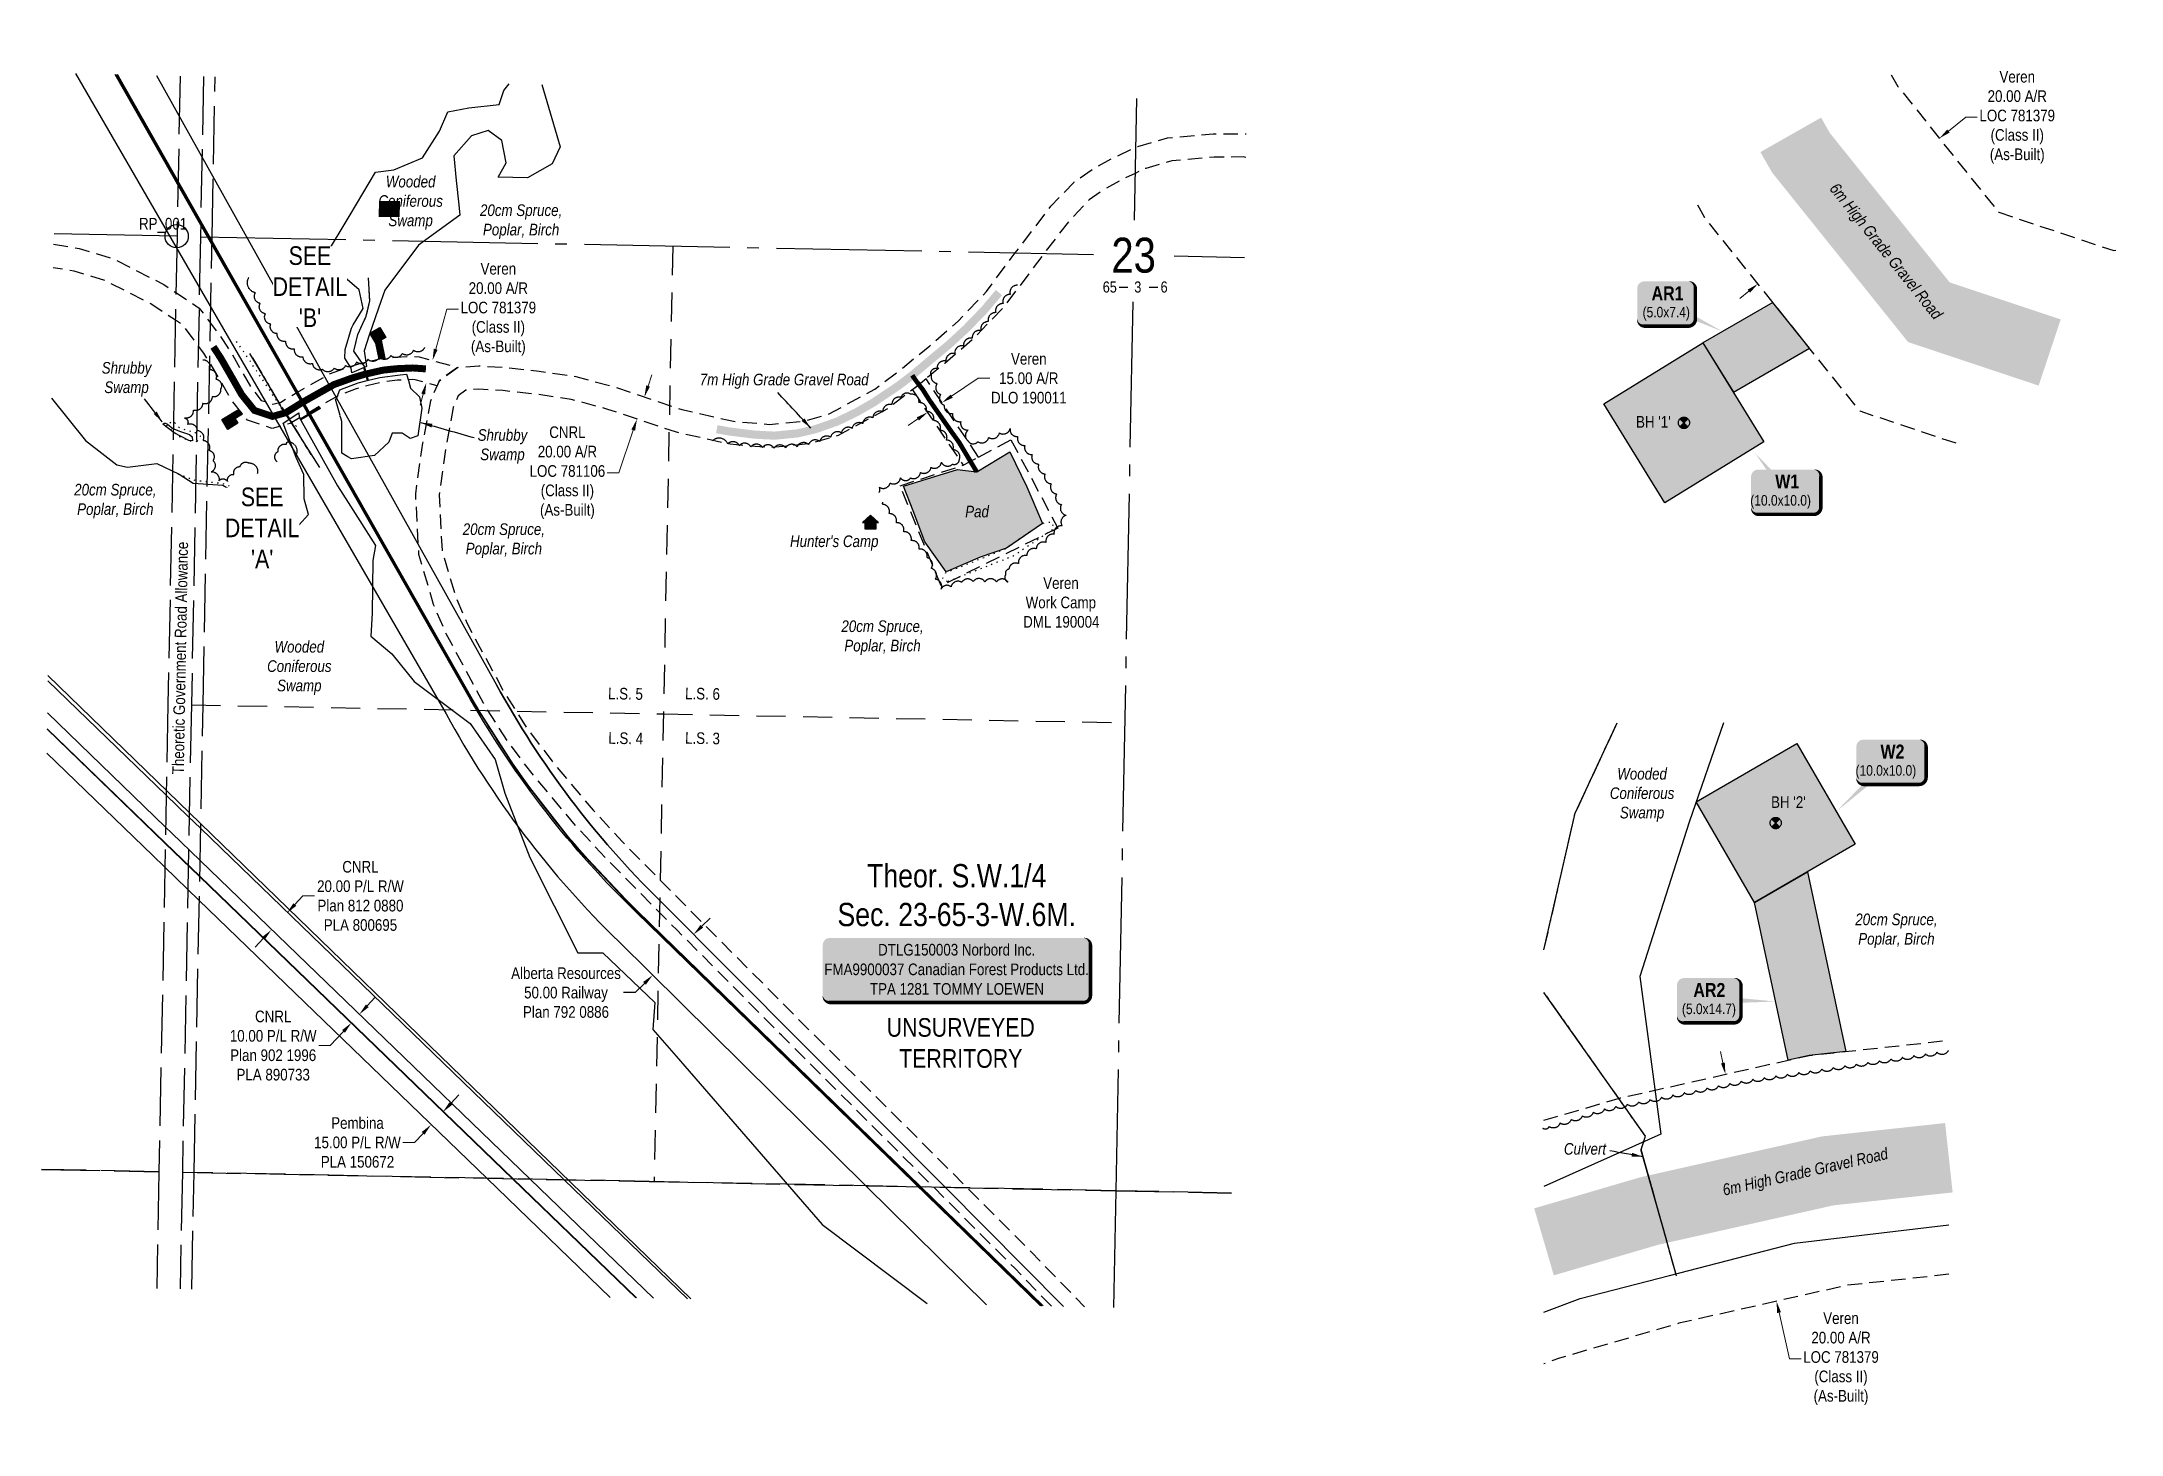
# Model space of a CAD drawing. Extents: x 411663 to 415611, y 6054512 to 6057545.
# Drawn here: x 412572 to 414359, y 6054512 to 6055709 of the extents above; entities that cross this region are included whole.
import ezdxf
from ezdxf.enums import TextEntityAlignment as Align

# ---------------------------------------------------------------- set-up
doc = ezdxf.new("R2010")
doc.units = 0
doc.header["$LTSCALE"] = 5
doc.header["$PDSIZE"] = 0.5
for name, pattern in [('0', [1, 1, 0]), ('DASHED', [19.049999999999997, 12.7, -6.35]), ('foc-ACCESSROAD', [3.75, 2.5, -1.25]), ('foc-LSD', [8, 5, -3]), ('foc-QUARTERLINE', [33, 25, -3, 2, -3]), ('foc-SEISMIC', [20.5, 15, -1, 0.5, -1, 0.5, -1, 0.5, -1]), ('foc-TOPO', [1, 0.2, -0.8]), ('foc-TOPO-ephemeral', [6.25, 3.125, -0.625, 0.625, -0.625, 0.625, -0.625]), ('foc-UNSURVEYED', [12.5, 10, -2.5])]:
    doc.linetypes.add(name, pattern=pattern)
for name, color, linetype in [('10', 1, 'Continuous'), ('35', 37, 'Continuous'), ('9', 3, 'Continuous'), ('AS-RAILWAY', 13, 'TRACKS'), ('AS-RESIDENCE', 14, 'Continuous'), ('AS-ROADS', 254, 'Continuous'), ('AS-SEISMIC', 224, 'foc-SEISMIC'), ('AS-UNDERLAY-H', 141, 'Continuous'), ('C-AR', 13, 'foc-ACCESSROAD'), ('C-SYMBOL', 7, 'Continuous'), ('C-WS', 13, 'foc-ACCESSROAD'), ('DETAIL-T', 7, 'Continuous'), ('F-AR', 190, 'foc-ACCESSROAD'), ('F-RW', 190, 'Continuous'), ('L-QSEC', 8, 'foc-QUARTERLINE'), ('L-ROAD-T', 7, 'Continuous'), ('L-SECLBL', 7, 'Continuous'), ('L-SECTION-LSD', 7, 'foc-LSD'), ('L-TITLEDB', 4, 'Continuous'), ('L-TITLEDB-T', 4, 'Continuous'), ('L-UNS-T', 3, 'Continuous'), ('L-USEC', 7, 'foc-UNSURVEYED'), ('P-TEMP-BLOCKS', 250, 'Continuous'), ('P-TEMP-H', 41, 'Continuous'), ('P-TEMP_WORKSPACE', 46, 'Continuous'), ('P-TXT', 4, 'Continuous'), ('T-BUSH', 110, '0'), ('T-DRAW', 143, 'foc-TOPO-ephemeral'), ('T-GENERAL', 48, 'foc-TOPO'), ('T-LOW-AREA', 48, 'foc-TOPO'), ('WETLAND', 143, 'Continuous'), ('WETLAND-T', 146, 'Continuous')]:
    doc.layers.add(name, color=color, linetype=linetype)
for name, color, linetype, lineweight in [('AS-GENERAL', 48, 'Continuous', 18), ('C-AR-T', 13, 'Continuous', 9), ('C-WS-T', 13, 'Continuous', 9), ('F-AR-T', 190, 'Continuous', 9), ('F-RW-T', 190, 'Continuous', 9)]:
    doc.layers.add(name, color=color, linetype=linetype, lineweight=lineweight)
doc.styles.add('100L', font='ARIALN.TTF', dxfattribs={"height": 11})
doc.styles.add('175L', font='ARIALN.TTF', dxfattribs={"height": 20})
doc.styles.add('80', font='ARIALN.TTF', dxfattribs={"height": 10})
doc.styles.add('80CG', font='ARIALN.TTF', dxfattribs={"height": 10})
doc.styles.add('80L', font='ARIALN.TTF', dxfattribs={"height": 10})
doc.styles.add('BOLD', font='ARIALNB.TTF')
doc.styles.add('foc-LtypeFont', font='ARIALN.TTF', dxfattribs={"height": 7.349999999999999})
doc.styles.add('SIMPLEX', font='ARIALN.TTF')
doc.linetypes.add('foc-TOPO-flowdirection-NOLINE', pattern='A,0,[">",foc-LtypeFont,S=0.3,R=0,X=0,Y=-0.945],-20,[">",foc-LtypeFont,S=0.3,R=0,X=0,Y=-0.945],0', length=20)
doc.linetypes.add('TRACKS', pattern='A,3.81,[130,ltypeshp1.shx,S=6.35,R=0,X=0,Y=0],3.81', length=7.62)
doc.dimstyles.new('Compass 5 000', dxfattribs={"dimscale": 5, "dimtxt": 9, "dimasz": 2, "dimexe": 0.2, "dimexo": 0.0625, "dimgap": 0.5, "dimtad": 0, "dimtih": 1, "dimtoh": 1, "dimzin": 0, "dimdsep": 46, "dimtxsty": '80CG', "dimcen": 0.1, "dimse1": 1, "dimse2": 1, "dimclrd": 256, "dimclrt": 256, "dimaunit": 1, "dimadec": 4, "dimazin": 0, "dimtfac": 0.06, "dimtofl": 0, "dimtmove": 0, "dimatfit": 1, "dimfxl": 0.2, "dimtolj": 1, "dimtzin": 0, "dimlwd": -1, "dimarcsym": 0})

msp = doc.modelspace()

# ---------------------------------------------------------------- texts
at = {"color": 224, "char_height": 9.99089207017998, "attachment_point": 1, "rotation": 359.90577626585593, "style": '80L', "bg_fill": 1, "box_fill_scale": 1.15, "bg_fill_color": 41, "bg_fill_transparency": 0}
for s, insert in [("BH '1'", (413942.3385539162, 6055387.50794173)), ("BH '2'", (414058.3600016155, 6055060.799509684))]:
    msp.add_mtext_dynamic_manual_height_columns(s, width=30.63142084048784, gutter_width=112.4476019598214, heights=[0], dxfattribs=dict(at, insert=insert))
at = {"layer": '35', "color": 3, "style": '80'}
msp.add_attdef('RP_001', (412655.9841063208, 6055547.784369554), 'RP', height=9.999999999999975, dxfattribs=at)
at = {"layer": 'AS-GENERAL', "char_height": 9.991346872710032, "width": 145.8536271247818, "attachment_point": 5, "style": '80CG'}
for insert, rotation in [((414156.084928047, 6055528.269887047), 308.73106212590983), ((414087.9735471486, 6054736.801346449), 12.675050760408967)]:
    msp.add_mtext('\\A1;{\\fArial Narrow|b0|i1|c0|p34;6m High Grade Gravel Road}', dxfattribs=dict(at, insert=insert, rotation=rotation))
at = {"layer": 'AS-GENERAL', "attachment_point": 5, "style": '80CG'}
for s, insert, char_height in [('\\A1;{\\fArial Narrow|b0|i1|c0|p34;7m High Grade Gravel Road}', (413210.3832435311, 6055417.367235598), 9.995660000000012), ('\\A1;{\\fArial Narrow|b0|i1|c0|p34;Pad}', (413376.0875388894, 6055305.380800758), 9.995660000000012), ("\\A1;{\\fArial Narrow|b0|i1|c0|p34;Hunter's Camp}", (413253.3745494165, 6055278.415737106), 9.995660000000012), ('\\A1;{\\fArial Narrow|b0|i1|c0|p34;Culvert}', (413898.464504713, 6054757.709644004), 9.991371861922497)]:
    msp.add_mtext(s, dxfattribs=dict(at, insert=insert, char_height=char_height))
at = {"layer": 'C-WS-T', "insert": (413410.2073486777, 6055248.983150834), "char_height": 9.99566000000002, "attachment_point": 1, "style": '80L'}
msp.add_mtext_dynamic_manual_height_columns('\\pi22.7209;Veren\\P\\pi7.66263;Work Camp \\P\\pi5.49782;DML 190004', width=75.13558981964563, gutter_width=49.97842499999982, heights=[0], dxfattribs=at)
at = {"layer": 'L-ROAD-T', "style": '80L'}
msp.add_text('Theoretic Government Road Allowance', height=9.995660000000012, rotation=88.9334181156522, dxfattribs=at).set_placement((412691.3152075278, 6055179.584495988), align=Align.MIDDLE_CENTER)
at = {"layer": 'T-BUSH', "char_height": 10.00384848051042, "attachment_point": 5, "style": '80CG'}
for insert in [(412984.3228543921, 6055554.524729407), (412635.6372662935, 6055314.3833697), (412969.5156835042, 6055280.423762453), (413294.8528172033, 6055197.061482028), (414166.0468316108, 6054945.148693241)]:
    msp.add_mtext('\\A1;{\\fArial Narrow|b0|i1|c0|p34;20cm Spruce,\\PPoplar, Birch}', dxfattribs=dict(at, insert=insert))
at = {"layer": 'WETLAND-T', "char_height": 9.995685, "attachment_point": 5, "style": '80CG'}
for s, insert, width in [('\\A1;{\\fArial Narrow|b0|i1|c0|p34;Wooded Coniferous Swamp}', (412889.3938909953, 6055570.775655682), 55.95579008328791), ('\\A1;{\\fArial Narrow|b0|i1|c0|p34;Shrubby Swamp}', (412645.2933120915, 6055419.08694851), 42.63275564263301), ('\\A1;{\\fArial Narrow|b0|i1|c0|p34;Shrubby Swamp}', (412968.3069887998, 6055361.387448938), 42.63275564263301), ('\\A1;{\\fArial Narrow|b0|i1|c0|p34;Wooded Coniferous Swamp}', (412793.7389461623, 6055171.098444496), 55.95579008328791), ('\\A1;{\\fArial Narrow|b0|i1|c0|p34;Wooded Coniferous Swamp}', (413947.5034751956, 6055061.918848137), 55.95579008328791)]:
    msp.add_mtext(s, dxfattribs=dict(at, insert=insert, width=width))

# ---------------------------------------------------------------- blocks, each defined once
blk = doc.blocks.new('L-SECLBL')
at = {"layer": '9', "color": 7}
for p, q in [((-5.082139060913505, -27.83004804289613), (-12.28857354467345, -27.83004804289613)), ((20.70431141927111, -27.83004804289613), (13.49787693551116, -27.83004804289613))]:
    blk.add_line(p, q, dxfattribs=at)
at = {"layer": '10', "color": 2, "style": 'SIMPLEX'}
blk.add_attdef('SEC', text='', height=30, dxfattribs=at).set_placement((0, 0), align=Align.MIDDLE)
at = {"layer": '10', "color": 5, "style": '80L'}
blk.add_attdef('TWP', text='', height=9.5, dxfattribs=at).set_placement((-14.43410290347765, -27.36845155570791), align=Align.MIDDLE_RIGHT)
blk.add_attdef('RGE', text='', height=9.5, dxfattribs=at).set_placement((3.622123863462547, -27.36845155570791), align=Align.MIDDLE_CENTER)
blk.add_attdef('MER', text='', height=9.5, dxfattribs=at).set_placement((23.16775162027989, -27.36845155570791), align=Align.MIDDLE_LEFT)
blk = doc.blocks.new('*D423')
at = {"layer": 'C-AR-T', "transparency": 16777216}
for p, q in [((413354.2643673616, 6055404.584125001), (413377.0419727345, 6055419.911586079)), ((413377.0419727345, 6055419.911586079), (413387.0419727345, 6055419.911586079)), ((413325.232051379, 6055385.047756452), (413316.9355632639, 6055379.464900108))]:
    blk.add_line(p, q, dxfattribs=at)
for points in [[(413324.3015753217, 6055386.430504471), (413326.1625274369, 6055383.665008433), (413333.5285394937, 6055390.630612796)], [(413353.3338913042, 6055405.96687302), (413355.1948434194, 6055403.201376981), (413345.9678792465, 6055399.001268657)]]:
    blk.add_solid(points, dxfattribs=at)
at = {"layer": 'C-AR-T', "transparency": 16777216, "insert": (413420.5344693242, 6055419.911586079), "char_height": 10, "attachment_point": 5, "style": '80CG'}
blk.add_mtext('\\A1;Veren\\P15.00 A/R\\PDLO 190011', dxfattribs=at)
blk = doc.blocks.new('*D424')
at = {"layer": 'F-RW-T', "transparency": 16777216}
for p, q in [((412789.9221383063, 6054967.769742204), (412796.7269642591, 6054975.097384678)), ((412796.7269642591, 6054975.097384678), (412806.7269642591, 6054975.097384678)), ((412762.7013948672, 6054938.457622072), (412755.8965689302, 6054931.129979614))]:
    blk.add_line(p, q, dxfattribs=at)
for points in [[(412788.7008645637, 6054968.903879859), (412791.1434120489, 6054966.635604547), (412783.1173123699, 6054960.442099747)], [(412761.4801211245, 6054939.591759726), (412763.9226686098, 6054937.323484415), (412769.5062208036, 6054945.785264528)]]:
    blk.add_solid(points, dxfattribs=at)
at = {"layer": 'F-RW-T', "transparency": 16777216, "insert": (412846.266527697, 6054975.097384678), "char_height": 10, "attachment_point": 5, "style": '80CG'}
blk.add_mtext('\\A1;CNRL\\P20.00 P/L R/W\\PPlan 812 0880\\PPLA 800695', dxfattribs=at)
blk = doc.blocks.new('*D425')
at = {"layer": 'F-RW-T', "transparency": 16777216}
for p, q in [((412852.1183593641, 6054880.697694357), (412858.923267025, 6054888.02526092)), ((412831.701735571, 6054858.712947865), (412820.3762160433, 6054846.517558549)), ((412820.3762160433, 6054846.517558549), (412810.3762160433, 6054846.517558549))]:
    blk.add_line(p, q, dxfattribs=at)
for points in [[(412850.8970982702, 6054881.831845634), (412853.3396204575, 6054879.563543079), (412845.3134517032, 6054873.370127794)], [(412830.4804744772, 6054859.847099142), (412832.9229966644, 6054857.578796588), (412838.506643232, 6054866.040514428)]]:
    blk.add_solid(points, dxfattribs=at)
at = {"layer": 'F-RW-T', "transparency": 16777216, "insert": (412771.2902678852, 6054846.517558549), "char_height": 10, "attachment_point": 5, "style": '80CG'}
blk.add_mtext('\\A1;CNRL\\P10.00 P/L R/W\\PPlan 902 1996\\PPLA 890733', dxfattribs=at)
blk = doc.blocks.new('*D426')
at = {"layer": 'F-RW-T', "transparency": 16777216}
for p, q in [((412923.914972723, 6054796.777437886), (412930.7198004792, 6054804.105078653)), ((412900.0922775408, 6054771.124451706), (412892.7958669546, 6054763.267459938)), ((412892.7958669546, 6054763.267459938), (412882.7958669546, 6054763.267459938))]:
    blk.add_line(p, q, dxfattribs=at)
for points in [[(412922.6936992621, 6054797.911575845), (412925.1362461839, 6054795.643299927), (412917.1101449663, 6054789.44979712)], [(412898.8710040799, 6054772.258589666), (412901.3135510017, 6054769.990313748), (412906.8971052971, 6054778.452092473)]]:
    blk.add_solid(points, dxfattribs=at)
at = {"layer": 'F-RW-T', "transparency": 16777216, "insert": (412843.7099187966, 6054763.267459938), "char_height": 10, "attachment_point": 5, "style": '80CG'}
blk.add_mtext('\\A1;Pembina\\P15.00 P/L R/W\\PPLA 150672', dxfattribs=at)
blk = doc.blocks.new('*U421')
h = blk.add_hatch(color=255)
edge = h.paths.add_edge_path()
edge.add_line((-109, -28.5), (109, -28.5))
edge.add_arc((109, -22.5), 6, 270, 360)
edge.add_line((115, -22.5), (115, 21))
edge.add_arc((109, 21), 6, 0, 90)
edge.add_line((109, 27), (-109, 27))
edge.add_arc((-109, 21), 6, 90, 180)
edge.add_line((-115, 21), (-115, -22.5))
edge.add_arc((-109, -22.5), 6, 180, 270)
at = {"color": 44, "flags": 128}
blk.add_lwpolyline([(-109, -28.5, 3, 3, 0), (109, -28.5, 3, 3, 0.414213562373095), (115, -22.5, 3, 3, 0), (115, 21, 3, 0, 0.414213562373095), (109, 27, 0, 0, 0), (-109, 27, 0, 0, 0.414213562373095), (-115, 21, 0, 0, 0), (-115, -22.5, 0, 3, 0.414213562373095)], format="xyseb", close=True, dxfattribs=at)
at = {"color": 44, "style": '80'}
blk.add_attdef('ENTER_TEXT_001', (-35.98567530695772, -4.996589358799454), '', height=10, dxfattribs=at)
blk = doc.blocks.new('res_occ')
for points in [[(0.1000986410450423, 0.8906701123119093), (-1.256710929257224, -0.3736609102117654), (1.456908211347308, -0.3736609102117654)], [(-0.8999013589549576, -1.425351696405505), (1.100098641045042, -1.425351696405505), (1.100098641045042, -0.3736609102117654), (-0.8999013589549576, -0.3736609102117654)]]:
    blk.add_hatch(color=14).paths.add_polyline_path(points)
at = {"color": 14}
for points in [[(0.1000986410450423, 0.8906701123119093), (-1.256710929257224, -0.3736609102117654), (1.456908211347308, -0.3736609102117654)], [(-0.8999013589549576, -1.425351696405505), (1.100098641045042, -1.425351696405505), (1.100098641045042, -0.3736609102117654), (-0.8999013589549576, -0.3736609102117654)]]:
    blk.add_lwpolyline(points, close=True, dxfattribs=at)
blk = doc.blocks.new('*D428')
at = {"layer": 'C-AR-T', "transparency": 16777216}
for p, q in [((412910.9019419644, 6055444.93023343), (412920.4296250215, 6055479.243886852)), ((412920.4296250215, 6055479.243886852), (412930.4296250215, 6055479.243886851)), ((412900.2028784475, 6055406.397889811), (412897.5274532163, 6055396.76242927))]:
    blk.add_line(p, q, dxfattribs=at)
for points in [[(412909.2960318741, 6055445.376137635), (412912.5078520544, 6055444.484329225), (412908.2265167332, 6055435.294772889)], [(412898.5969683572, 6055406.843794015), (412901.8087885375, 6055405.951985605), (412902.8783036787, 6055416.033350351)]]:
    blk.add_solid(points, dxfattribs=at)
at = {"layer": 'C-AR-T', "transparency": 16777216, "insert": (412964.7440861401, 6055479.243886851), "char_height": 10, "attachment_point": 5, "style": '80CG'}
blk.add_mtext('\\A1;Veren\\P20.00 A/R\\PLOC 781379\\P(Class II)\\P(As-Built)', dxfattribs=at)
blk = doc.blocks.new('*D429')
at = {"layer": 'L-TITLEDB-T', "transparency": 16777216}
for p, q in [((413139.6368219103, 6054949.087318476), (413146.7264826507, 6054956.139744341)), ((413082.269399541, 6054892.021189623), (413072.2693995414, 6054892.021189623)), ((413090.3056602501, 6054900.015243917), (413082.269399541, 6054892.021189623))]:
    blk.add_line(p, q, dxfattribs=at)
for points in [[(413138.4614175996, 6054950.268928599), (413140.812226221, 6054947.905708352), (413132.5471611698, 6054942.03489261)], [(413089.1302559394, 6054901.19685404), (413091.4810645608, 6054898.833633794), (413097.3953209906, 6054907.067669783)]]:
    blk.add_solid(points, dxfattribs=at)
at = {"layer": 'L-TITLEDB-T', "transparency": 16777216, "insert": (413022.8730830336, 6054892.021189624), "char_height": 10, "attachment_point": 5, "style": '80CG'}
blk.add_mtext('\\A1;Alberta Resources\\P50.00 Railway\\PPlan 792 0886', dxfattribs=at)
blk = doc.blocks.new('*D474')
at = {"layer": 'F-AR-T', "transparency": 16777216}
for p, q in [((413093.4011582416, 6055413.30690214), (413096.5824372827, 6055422.78738017)), ((413080.6792381129, 6055375.394514477), (413068.3917667416, 6055338.776820504)), ((413068.3917667416, 6055338.776820504), (413058.3917667419, 6055338.776820504))]:
    blk.add_line(p, q, dxfattribs=at)
for points in [[(413091.8210785701, 6055413.837115314), (413094.9812379132, 6055412.776688967), (413090.2198792004, 6055403.826424112)], [(413079.0991584414, 6055375.92472765), (413082.2593177846, 6055374.864301303), (413083.8605171537, 6055384.874992507)]]:
    blk.add_solid(points, dxfattribs=at)
at = {"layer": 'F-AR-T', "transparency": 16777216, "insert": (413024.0909481887, 6055338.776820503), "char_height": 10, "attachment_point": 5, "style": '80CG'}
blk.add_mtext('\\A1;CNRL\\P20.00 A/R\\PLOC 781106\\P(Class II)\\P(As-Built)', dxfattribs=at)
blk = doc.blocks.new('*U482')
h = blk.add_hatch(color=191)
edge = h.paths.add_edge_path()
edge.add_line((-23.99999999999998, -20), (23.99999999999998, -20))
edge.add_arc((23.99999999999998, -14), 6, 270, 360)
edge.add_line((29.99999999999998, -14), (29.99999999999998, 12.5))
edge.add_arc((23.99999999999998, 12.5), 6, 0, 90)
edge.add_line((23.99999999999998, 18.5), (-23.99999999999998, 18.5))
edge.add_arc((-23.99999999999998, 12.5), 6, 90, 180)
edge.add_line((-29.99999999999998, 12.5), (-29.99999999999998, -14))
edge.add_arc((-23.99999999999998, -14), 6, 180, 270)
at = {"flags": 128}
blk.add_lwpolyline([(-26.34449769672268, 32.49336403620028, 0, 7.499999999999999, 0), (-3.398394867633905e-15, 0, 0, 0, 0)], format="xyseb", dxfattribs=at)
at = {"color": 250, "flags": 128}
blk.add_lwpolyline([(-23.99999999999998, -20, 3, 3, 0), (23.99999999999998, -20, 3, 3, 0.414213562373095), (29.99999999999998, -14, 3, 3, 0), (29.99999999999998, 12.5, 3, 0, 0.414213562373095), (23.99999999999998, 18.5, 0, 0, 0), (-23.99999999999998, 18.5, 0, 0, 0.414213562373095), (-29.99999999999998, 12.5, 0, 0, 0), (-29.99999999999998, -14, 0, 3, 0.414213562373095)], format="xyseb", close=True, dxfattribs=at)
at = {"color": 250}
for tag, p, height, style in [('TEMP_AREA_W1_001', (-9.212824010914055, 2.244292974654144), 12, 'BOLD'), ('ENTER_TEXT_001', (-30.65893587994544, -12.47010782646594), 9, '80')]:
    blk.add_attdef(tag, p, '', height=height, dxfattribs=dict(at, style=style))
blk = doc.blocks.new('*U483')
h = blk.add_hatch(color=191)
edge = h.paths.add_edge_path()
edge.add_line((-18.99999999999998, -20), (18.99999999999998, -20))
edge.add_arc((18.99999999999998, -14), 6, 270, 360)
edge.add_line((24.99999999999998, -14), (24.99999999999998, 12.5))
edge.add_arc((18.99999999999998, 12.5), 6, 0, 90)
edge.add_line((18.99999999999998, 18.5), (-18.99999999999998, 18.5))
edge.add_arc((-18.99999999999998, 12.5), 6, 90, 180)
edge.add_line((-24.99999999999998, 12.5), (-24.99999999999998, -14))
edge.add_arc((-18.99999999999998, -14), 6, 180, 270)
at = {"color": 250, "flags": 128}
blk.add_lwpolyline([(-18.99999999999998, -20, 3, 3, 0), (18.99999999999998, -20, 3, 3, 0.414213562373095), (24.99999999999998, -14, 3, 3, 0), (24.99999999999998, 12.5, 3, 0, 0.414213562373095), (18.99999999999998, 18.5, 0, 0, 0), (-18.99999999999998, 18.5, 0, 0, 0.414213562373095), (-24.99999999999998, 12.5, 0, 0, 0), (-24.99999999999998, -14, 0, 3, 0.414213562373095)], format="xyseb", close=True, dxfattribs=at)
at = {"flags": 128}
blk.add_lwpolyline([(48.2939650177029, -24.57490793027122, 0, 7.499999999999997, 0), (-0.6193248422726042, -1.189534484862234, 0, 0, 0)], format="xyseb", dxfattribs=at)
at = {"color": 250}
for tag, p, height, style in [('TEMP_AREA_W1_001', (-9.212824010914055, 2.244292974654144), 12, 'BOLD'), ('ENTER_TEXT_001', (-30.65893587994544, -12.47010782646594), 9, '80')]:
    blk.add_attdef(tag, p, '', height=height, dxfattribs=dict(at, style=style))
blk = doc.blocks.new('*X488')
at = {"color": 0}
for p, q in [((102.1094049487953, -2068.437499979057), (108.8194924476853, -2068.437499977681)), ((102.1191798644287, -2061.562499979055), (108.8097175292317, -2061.562499977683)), ((102.1784354255079, -2061.718749979043), (108.7504619709123, -2061.718749977695)), ((102.1879619695661, -2068.281249979041), (108.7409354241622, -2068.281249977697)), ((102.2771027379302, -2068.593749979023), (108.6517946586145, -2068.593749977715)), ((102.2878621285118, -2061.40624997902), (108.6410352650845, -2061.406249977717)), ((102.3346854254759, -2061.874999979011), (108.5942119708803, -2061.874999977727)), ((102.3442119695982, -2068.124999979009), (108.5846854241942, -2068.124999977729)), ((102.4622491952518, -2068.749999978985), (108.4666482013569, -2068.749999977753)), ((102.4741723273316, -2061.249999978982), (108.4547250662005, -2061.249999977756)), ((102.4909354254438, -2062.031249978979), (108.4379619708482, -2062.031249977759)), ((102.5004619696302, -2067.968749978977), (108.4284354242263, -2067.968749977761)), ((102.6471854254118, -2062.187499978947), (108.2817119708161, -2062.187499977791)), ((102.6567119696623, -2067.812499978945), (108.2721854242583, -2067.812499977793)), ((102.6683082661785, -2068.906249978942), (108.2605891304943, -2068.906249977796)), ((102.6816488152516, -2061.09374997894), (108.2472485782165, -2061.093749977798)), ((102.8034354253797, -2062.343749978915), (108.1254619707841, -2062.343749977823)), ((102.8129619696943, -2067.656249978913), (108.1159354242903, -2067.656249977825)), ((102.9003167494299, -2069.062499978895), (108.028580647307, -2069.062499977843)), ((102.9154548814566, -2060.937499978892), (108.0134425119474, -2060.937499977846)), ((102.9596854253477, -2062.499999978882), (107.969211970752, -2062.499999977855)), ((102.9692119697264, -2067.499999978881), (107.9596854243224, -2067.499999977857)), ((103.1159354253157, -2062.656249978851), (107.81296197072, -2062.656249977887)), ((103.1254619697584, -2067.343749978849), (107.8034354243544, -2067.343749977889)), ((103.1661197702906, -2069.21874997884), (107.7627776265104, -2069.218749977897)), ((103.1836734699236, -2060.781249978837), (107.7452239234163, -2060.781249977901)), ((103.2721854252836, -2062.812499978818), (107.6567119706879, -2062.812499977919)), ((103.2817119697905, -2067.187499978817), (107.6471854243865, -2067.187499977921)), ((103.4284354252516, -2062.968749978786), (107.5004619706559, -2062.968749977952)), ((103.4379619698225, -2067.031249978785), (107.4909354244185, -2067.031249977953)), ((103.479245699491, -2069.374999978776), (107.4496516973741, -2069.374999977962)), ((103.5003525496226, -2060.624999978772), (107.4285448436532, -2060.624999977966)), ((103.5846854252195, -2063.124999978754), (107.3442119706238, -2063.124999977983)), ((103.5942119698546, -2066.874999978752), (107.3346854244505, -2066.874999977985)), ((103.7409354251875, -2063.281249978722), (107.1879619705918, -2063.281249978015)), ((103.7504619698866, -2066.718749978721), (107.1784354244826, -2066.718749978017)), ((103.867289374156, -2069.531249978696), (107.0616080227732, -2069.531249978041)), ((103.8945494675147, -2060.468749978691), (107.034347925697, -2060.468749978047)), ((103.8971854251554, -2063.43749997869), (107.0317119705597, -2063.437499978048)), ((103.9067119699187, -2066.562499978688), (107.0221854245146, -2066.562499978049)), ((104.0534354251234, -2063.593749978658), (106.8754619705277, -2063.593749978079)), ((104.0629619699507, -2066.406249978656), (106.8659354245467, -2066.406249978081)), ((104.2096854250913, -2063.749999978626), (106.7192119704956, -2063.749999978112)), ((104.2192119699828, -2066.249999978624), (106.7096854245787, -2066.249999978113)), ((104.3659354250593, -2063.906249978594), (106.5629619704635, -2063.906249978143)), ((104.3754619700148, -2066.093749978592), (106.5534354246107, -2066.093749978145)), ((104.4099456200539, -2069.687499978585), (106.5189517769394, -2069.687499978153)), ((104.4531795042804, -2060.312499978576), (106.4757178888672, -2060.312499978162)), ((104.5221854250272, -2064.062499978562), (106.4067119704315, -2064.062499978176)), ((104.5317119700469, -2065.93749997856), (106.3971854246428, -2065.937499978178)), ((104.6784354249952, -2064.21874997853), (106.2504619703994, -2064.218749978208)), ((104.6879619700789, -2065.781249978528), (106.2409354246748, -2065.781249978209)), ((104.8346854249632, -2064.374999978498), (106.0942119703674, -2064.37499997824)), ((104.844211970111, -2065.624999978496), (106.0846854247069, -2065.624999978242)), ((104.9909354249311, -2064.531249978466), (105.9379619703353, -2064.531249978272)), ((105.000461970143, -2065.468749978464), (105.9284354247389, -2065.468749978274)), ((105.1471854248991, -2064.687499978434), (105.7817119703033, -2064.687499978304)), ((105.1567119701751, -2065.312499978432), (105.7721854247709, -2065.312499978306)), ((105.303435424867, -2064.843749978402), (105.6254619702712, -2064.843749978336)), ((105.3129619702071, -2065.1562499784), (105.615935424803, -2065.156249978338))]:
    blk.add_line(p, q, dxfattribs=at)
blk = doc.blocks.new('SP')
for p, q in [((0.6788225099390672, -0.678822509938982), (-0.6788225099391241, 0.678822509938982)), ((-0.6788225099391241, -0.678822509938982), (0.6788225099390672, 0.678822509938982))]:
    blk.add_line(p, q)
blk.add_circle((0, 0), 0.9600000000000002)
at = {"xscale": 0.2, "yscale": 0.2, "zscale": 0.2}
blk.add_blockref('*X488', (-21.09288973950726, 413.0009526502142), dxfattribs=at)
blk = doc.blocks.new('*D495')
at = {"layer": 'C-AR-T', "transparency": 16777216}
for p, q in [((414210.7831344553, 6055632.40389386), (414225.5474539711, 6055644.245491724)), ((414225.5474539711, 6055644.245491724), (414235.5474539711, 6055644.245491724)), ((414039.2303646859, 6055494.811442684), (414031.4294514279, 6055488.554786042))]:
    blk.add_line(p, q, dxfattribs=at)
for points in [[(414209.740358348, 6055633.70404607), (414211.8259105626, 6055631.10374165), (414202.9822211973, 6055626.147237217)], [(414038.1875885786, 6055496.111594895), (414040.2731407932, 6055493.511290475), (414047.0312779434, 6055501.068099327)]]:
    blk.add_solid(points, dxfattribs=at)
at = {"layer": 'Defpoints', "color": 0, "transparency": 16777216}
for p in [(414202.9822211973, 6055626.147237217), (414208.4553063754, 6055619.323295108), (414052.5043631215, 6055494.244157217)]:
    blk.add_point(p, dxfattribs=at)
at = {"layer": 'C-AR-T', "transparency": 16777216, "insert": (414269.8619150897, 6055644.245491724), "char_height": 10, "attachment_point": 5, "style": '80CG'}
blk.add_mtext('\\A1;Veren\\P20.00 A/R\\PLOC 781379\\P(Class II)\\P(As-Built)', dxfattribs=at)
blk = doc.blocks.new('*U481')
h = blk.add_hatch(color=191)
edge = h.paths.add_edge_path()
edge.add_line((-23.99999999999998, -20), (23.99999999999998, -20))
edge.add_arc((23.99999999999998, -14), 6, 270, 360)
edge.add_line((29.99999999999998, -14), (29.99999999999998, 12.5))
edge.add_arc((23.99999999999998, 12.5), 6, 0, 90)
edge.add_line((23.99999999999998, 18.5), (-23.99999999999998, 18.5))
edge.add_arc((-23.99999999999998, 12.5), 6, 90, 180)
edge.add_line((-29.99999999999998, 12.5), (-29.99999999999998, -14))
edge.add_arc((-23.99999999999998, -14), 6, 180, 270)
at = {"color": 250, "flags": 128}
blk.add_lwpolyline([(-23.99999999999998, -20, 3, 3, 0), (23.99999999999998, -20, 3, 3, 0.414213562373095), (29.99999999999998, -14, 3, 3, 0), (29.99999999999998, 12.5, 3, 0, 0.414213562373095), (23.99999999999998, 18.5, 0, 0, 0), (-23.99999999999998, 18.5, 0, 0, 0.414213562373095), (-29.99999999999998, 12.5, 0, 0, 0), (-29.99999999999998, -14, 0, 3, 0.414213562373095)], format="xyseb", close=True, dxfattribs=at)
at = {"flags": 128}
blk.add_lwpolyline([(-47.19739411735702, -43.31143026600992, 0, 7.5, 0), (-3.398394867633905e-15, 0, 0, 0, 0)], format="xyseb", dxfattribs=at)
at = {"color": 250}
for tag, p, height, style in [('TEMP_AREA_W1_001', (-9.212824010914055, 2.244292974654144), 12, 'BOLD'), ('ENTER_TEXT_001', (-30.65893587994544, -12.47010782646594), 9, '80')]:
    blk.add_attdef(tag, p, '', height=height, dxfattribs=dict(at, style=style))
blk = doc.blocks.new('*U494')
h = blk.add_hatch(color=191)
edge = h.paths.add_edge_path()
edge.add_line((-21.49999999999998, -20), (21.49999999999998, -20))
edge.add_arc((21.49999999999998, -14), 6, 270, 360)
edge.add_line((27.49999999999998, -14), (27.49999999999998, 12.5))
edge.add_arc((21.49999999999998, 12.5), 6, 0, 90)
edge.add_line((21.49999999999998, 18.5), (-21.49999999999998, 18.5))
edge.add_arc((-21.49999999999998, 12.5), 6, 90, 180)
edge.add_line((-27.49999999999998, 12.5), (-27.49999999999998, -14))
edge.add_arc((-21.49999999999998, -14), 6, 180, 270)
at = {"color": 250, "flags": 128}
blk.add_lwpolyline([(-21.49999999999998, -20, 3, 3, 0), (21.49999999999998, -20, 3, 3, 0.414213562373095), (27.49999999999998, -14, 3, 3, 0), (27.49999999999998, 12.5, 3, 0, 0.414213562373095), (21.49999999999998, 18.5, 0, 0, 0), (-21.49999999999998, 18.5, 0, 0, 0.414213562373095), (-27.49999999999998, 12.5, 0, 0, 0), (-27.49999999999998, -14, 0, 3, 0.414213562373095)], format="xyseb", close=True, dxfattribs=at)
at = {"flags": 128}
blk.add_lwpolyline([(57.39471657986904, -1.65457142468892, 0, 7.499999999999999, 0), (-3.398394867633905e-15, 0, 0, 0, 0)], format="xyseb", dxfattribs=at)
at = {"color": 250}
for tag, p, height, style in [('TEMP_AREA_W1_001', (-9.212824010914055, 2.244292974654144), 12, 'BOLD'), ('ENTER_TEXT_001', (-30.65893587994544, -12.47010782646594), 9, '80')]:
    blk.add_attdef(tag, p, '', height=height, dxfattribs=dict(at, style=style))
blk = doc.blocks.new('*D496')
at = {"layer": 'C-AR-T', "transparency": 16777216}
for p, q in [((414016.9485847915, 6054831.614907987), (414014.7543708864, 6054841.371209814)), ((414065.2023546409, 6054617.060464652), (414074.1146267243, 6054577.433144721)), ((414074.1146267243, 6054577.433144721), (414084.1146267245, 6054577.433144721))]:
    blk.add_line(p, q, dxfattribs=at)
for points in [[(414018.5746350961, 6054831.980610305), (414015.3225344869, 6054831.249205669), (414019.1427986964, 6054821.858606161)], [(414066.8284049456, 6054617.426166969), (414063.5763043363, 6054616.694762334), (414063.008140736, 6054626.816766479)]]:
    blk.add_solid(points, dxfattribs=at)
at = {"layer": 'Defpoints', "color": 0, "transparency": 16777216}
for p in [(414017.9369517381, 6054821.587408507), (414061.8022937777, 6054626.545568826), (414063.008140736, 6054626.816766479)]:
    blk.add_point(p, dxfattribs=at)
at = {"layer": 'C-AR-T', "transparency": 16777216, "insert": (414118.4290878437, 6054577.433144722), "char_height": 10, "attachment_point": 5, "style": '80CG'}
blk.add_mtext('\\A1;Veren\\P20.00 A/R\\PLOC 781379\\P(Class II)\\P(As-Built)', dxfattribs=at)

# ---------------------------------------------------------------- dimensions: what is measured, and where the dimension line sits
at = {"layer": 'C-AR-T'}
for base, p1, p2, angle, text, picture, middle in [((414202.9822211973, 6055626.147237217), (414052.5043631219, 6055494.244157218), (414208.4553063754, 6055619.323295108), 38.731062135253154, 'Veren\\P20.00 A/R\\PLOC 781379\\P(Class II)\\P(As-Built)', '*D495', (414269.8619150897, 6055644.245491724)), ((412908.2265167332, 6055435.294772889), (412900.6460422408, 6055416.653170084), (412905.9942552953, 6055435.914592622), 74.4819151567677, 'Veren\\P20.00 A/R\\PLOC 781379\\P(Class II)\\P(As-Built)', '*D428', (412964.7440861401, 6055479.243886851)), ((413345.9678792465, 6055399.001268657), (413336.3775433907, 6055386.396807463), (413348.8168831431, 6055394.767463323), 33.93732066209631, 'Veren\\P15.00 A/R\\PDLO 190011', '*D423', (413420.5344693242, 6055419.911586079)), ((414063.008140736, 6054626.816766479), (414017.9369517382, 6054821.587408507), (414061.8022937779, 6054626.545568826), 282.6750507579154, 'Veren\\P20.00 A/R\\PLOC 781379\\P(Class II)\\P(As-Built)', '*D496', (414118.4290878437, 6054577.433144722))]:
    dim = msp.add_linear_dim(base=base, p1=p1, p2=p2, angle=angle, text=text, dimstyle='Compass 5 000', dxfattribs=at)
    dim.commit()
    dim.dimension.update_dxf_attribs({"geometry": picture, "text_midpoint": middle, "dimtype": 161})
at = {"layer": 'F-AR-T'}
dim = msp.add_linear_dim(base=(413083.8605171537, 6055384.874992507), p1=(413086.7414762723, 6055404.993640604), p2=(413080.3821142256, 6055386.042208999), angle=251.45025382211912, text='CNRL\\P20.00 A/R\\PLOC 781106\\P(Class II)\\P(As-Built)', dimstyle='Compass 5 000', dxfattribs=at)
dim.commit()
dim.dimension.update_dxf_attribs({"geometry": '*D474', "text_midpoint": (413024.0909481887, 6055338.776820503), "dimtype": 161})
at = {"layer": 'F-RW-T'}
for base, p1, p2, angle, text, picture, middle in [((412783.1173123699, 6054960.442099747), (412850.9420995935, 6054870.159716008), (412864.5531911599, 6054884.816551227), 47.11863386729153, 'CNRL\\P20.00 P/L R/W\\PPlan 812 0880\\PPLA 800695', '*D424', (412846.266527697, 6054975.097384678)), ((412838.506643232, 6054866.040514428), (412906.9638809589, 6054816.117085495), (412900.157072488, 6054808.787472129), 227.1179948495574, 'CNRL\\P10.00 P/L R/W\\PPlan 902 1996\\PPLA 890733', '*D425', (412771.2902678852, 6054846.517558549)), ((412917.1101449663, 6054789.44979712), (412879.4528644573, 6054803.938239756), (412889.6659041268, 6054814.935944403), 47.11861963765394, 'Pembina\\P15.00 P/L R/W\\PPLA 150672', '*D426', (412843.7099187966, 6054763.267459938))]:
    dim = msp.add_linear_dim(base=base, p1=p1, p2=p2, angle=angle, text=text, dimstyle='Compass 5 000', override={"dimtxt": 10, "dimclrd": 256, "dimclrt": 256}, dxfattribs=at)
    dim.commit()
    dim.dimension.update_dxf_attribs({"geometry": picture, "text_midpoint": middle, "dimtype": 161})
at = {"layer": 'L-TITLEDB-T'}
dim = msp.add_linear_dim(base=(413132.5471611698, 6054942.03489261), p1=(413092.9295833952, 6054911.556985249), p2=(413128.0814235744, 6054946.524208077), angle=44.849145579959554, text='Alberta Resources\\P50.00 Railway\\PPlan 792 0886', dimstyle='Compass 5 000', override={"dimtxt": 10}, dxfattribs=at)
dim.commit()
dim.dimension.update_dxf_attribs({"geometry": '*D429', "text_midpoint": (413022.8730830336, 6054892.021189624), "dimtype": 161})

# ---------------------------------------------------------------- hatches: boundary and pattern name
at = {"layer": 'AS-ROADS'}
h = msp.add_hatch(color=256, dxfattribs=at)
h.dxf.hatch_style = 1
h.paths.add_polyline_path([(413404.2270000008, 6055356.789), (413418.792, 6055326.594999992), (413432.314, 6055295.034000013), (413401.419, 6055274.043000013), (413378.6630000005, 6055266.308999993), (413349.6370000005, 6055253.635999992), (413331.333, 6055279.546), (413321.2216248346, 6055306.147857106), (413312.9328574612, 6055327.201471298), (413328.5190000008, 6055332.203999992), (413359.231, 6055341.703), (413375.687, 6055339.584000013), (413375.76, 6055339.540000013)])
at = {"layer": 'AS-UNDERLAY-H'}
h = msp.add_hatch(color=256, dxfattribs=at)
h.dxf.hatch_style = 1
h.paths.add_polyline_path([(412862.2658532089, 6055572.314606136), (412880.3332636785, 6055572.314606136), (412879.9162385921, 6055558.628713551), (412861.848828123, 6055558.628713551)])
at = {"layer": 'P-TEMP-H'}
h = msp.add_hatch(color=256, dxfattribs=at)
h.dxf.hatch_style = 1
h.paths.add_polyline_path([(414059.7617265469, 6055485.195544514), (413999.8422355272, 6055450.497754137), (414026.0495947614, 6055407.920516896), (414091.3918747412, 6055445.758500659)])
h = msp.add_hatch(color=256, dxfattribs=at)
h.dxf.hatch_style = 1
h.paths.add_polyline_path([(412854.3768944413, 6055458.650818248), (412863.0269497928, 6055463.659836215), (412868.0359677636, 6055455.009780862), (412859.3859124122, 6055450.000762896)])
h = msp.add_hatch(color=256, dxfattribs=at)
h.dxf.hatch_style = 1
h.paths.add_polyline_path([(412862.2880592019, 6055436.446611919), (412859.3859124122, 6055450.000762896), (412863.9332215362, 6055452.633989177), (412867.2393688255, 6055437.192999198), (412864.0825840703, 6055436.850204541)])
h = msp.add_hatch(color=256, dxfattribs=at)
h.dxf.hatch_style = 1
h.paths.add_polyline_path([(413999.8422355276, 6055450.497754137), (414052.2606567729, 6055365.337263814), (413967.1001664345, 6055312.918842565), (413914.6817451892, 6055398.079332888)])
h = msp.add_hatch(color=256, dxfattribs=at)
h.dxf.hatch_style = 1
h.paths.add_polyline_path([(412735.6812297486, 6055389.758830676), (412740.9230718733, 6055381.242781653), (412732.4070228393, 6055376.000939518), (412727.1651807147, 6055384.516988551)])
h = msp.add_hatch(color=256, dxfattribs=at)
h.dxf.hatch_style = 1
h.paths.add_polyline_path([(412741.6731788507, 6055393.228609714), (412735.6812297486, 6055389.758830676), (412738.3019656721, 6055385.501106952), (412744.8361936702, 6055389.284905328)])
h = msp.add_hatch(color=256, dxfattribs=at)
h.dxf.hatch_style = 1
h.paths.add_polyline_path([(413994.0101070068, 6055056.040656287), (414080.5106605214, 6055106.130835964), (414130.6008402297, 6055019.630282436), (414044.100286715, 6054969.540102766)])
h = msp.add_hatch(color=256, dxfattribs=at)
h.dxf.hatch_style = 1
h.paths.add_polyline_path([(414073.1217546128, 6054833.998592996), (414044.100286715, 6054969.540102766), (414089.5733779551, 6054995.872365578), (414122.6348508479, 6054841.462465786), (414091.067003297, 6054838.034519221)])

# ---------------------------------------------------------------- linework, layer by layer
at = {"layer": '35', "color": 3}
msp.add_circle((412688.345, 6055542.03), 9.999999999999975, dxfattribs=at)
at = {"layer": 'AS-GENERAL', "flags": 128}
for points, const_width in [([(412849.613, 6055428.73), (412852.679, 6055417.912000005)], 1.999137), ([(412785.106, 6055384.973), (412778.459, 6055394.851)], 1.999137), ([(412811.9460000005, 6055394.651), (412794.591, 6055384.549)], 1.999137), ([(413946.3711625931, 6054756.832473817), (413977.0311625935, 6054648.652473859)], 0.999566)]:
    msp.add_lwpolyline(points, dxfattribs=dict(at, const_width=const_width))
at = {"layer": 'AS-ROADS', "flags": 128}
for points, const_width in [([(414297.7100553911, 6055442.089421028), (414193.9499380386, 6055476.689447365), (414083.9499380403, 6055613.839447378), (414075.2480219945, 6055629.142883576)], 59.97410999901651), ([(413394.8850000013, 6055493.594000013), (413382.191, 6055478.513000013), (413366.45, 6055462.326000013), (413352.088, 6055449.058000013), (413336.065, 6055435.746000013), (413320.3870000008, 6055422.506999993), (413308.572, 6055413.55299998), (413287.1740000005, 6055399.169999992), (413272.46, 6055390.743999992), (413255.7440000008, 6055382.686999992), (413237.023, 6055376.126999993), (413221.874, 6055372.602), (413202.125, 6055370.621999993), (413184.5830000004, 6055371.549999987), (413162.7770000013, 6055374.271999992), (413152.4450000008, 6055376.224999992)], 6.996962000000006), ([(412902.51, 6055428.005000013), (412891.216, 6055428.802), (412877.1820000013, 6055428.182), (412865.6800000005, 6055426.933000013), (412850.3400000005, 6055423.483), (412839.4960000008, 6055420.305), (412823.598, 6055414.578), (412796.567, 6055399.357), (412782.053, 6055390.333), (412770.671, 6055387.183000006), (412755.092, 6055392.378), (412744.092, 6055406.093000013), (412735.081, 6055421.940000013), (412726.539, 6055436.758999992), (412719.895, 6055446.973)], 5.997411), ([(413375.76, 6055339.540000013), (413360.7730000005, 6055364.720999992), (413354.3120000013, 6055373.703999992), (413347.7260000008, 6055383.10499998), (413341.578, 6055391.928000013), (413335.1710000004, 6055401.111), (413329.507, 6055410.122000013), (413323.171, 6055418.427999993), (413320.3870000008, 6055422.506999993)], 3.998264), ([(414211.1195297237, 6054750.164323986), (414107.0411625978, 6054738.862473944), (413953.6411625986, 6054704.362473815), (413863.2285459955, 6054677.86567415)], 59.97410999999999)]:
    msp.add_lwpolyline(points, dxfattribs=dict(at, const_width=const_width))
msp.add_lwpolyline([(413404.2270000008, 6055356.789), (413418.792, 6055326.594999992), (413432.314, 6055295.034000013), (413401.419, 6055274.043000013), (413378.6630000005, 6055266.308999993), (413349.6370000005, 6055253.635999992), (413331.333, 6055279.546), (413321.2216248346, 6055306.147857106), (413312.9328574612, 6055327.201471298), (413328.5190000008, 6055332.203999992), (413359.231, 6055341.703), (413375.687, 6055339.584000013), (413375.76, 6055339.540000013)], close=True, dxfattribs=at)
at = {"layer": 'C-AR', "flags": 128}
for points in [[(414161.535622024, 6055680.797612486), (414167.3463738962, 6055670.578659547), (414253.9427814387, 6055562.608684166), (414352.8898800992, 6055529.613615322), (414359.3636602391, 6055531.405251899)], [(414217.3015106686, 6055364.091485302), (414134.8370946412, 6055391.590210585), (414001.4335021825, 6055557.920235208), (413993.2409966782, 6055572.327807588)], [(412582.5687073771, 6055535.093704727), (412604.6548895825, 6055531.5721757), (412634.3514481114, 6055522.495544224), (412677.2453009165, 6055500.539988909), (412687.7093496741, 6055493.56189461), (412707.806925138, 6055480.160247772), (412717.359607467, 6055467.379353491), (412728.3179810424, 6055452.464357353), (412735.1086582435, 6055442.024866554), (412743.7996521767, 6055426.94738597), (412752.4316435858, 6055411.766921218), (412761.0912843403, 6055400.969923679), (412770.9859942066, 6055397.670416795), (412777.8047722585, 6055399.557532499), (412791.735654428, 6055407.624537418), (412819.7250358297, 6055423.83244693), (412836.4377278477, 6055429.852926696), (412847.8792367507, 6055433.206035809), (412864.0825840703, 6055436.850204541), (412876.4650960384, 6055438.194819163), (412891.3916652325, 6055438.854251462), (412896.6452271297, 6055438.483515784), (412929.5882851669, 6055429.336398388), (412914.0126990076, 6055417.849081334), (412912.1174843754, 6055413.449332531), (412893.2844227168, 6055418.679596767), (412891.1283347674, 6055418.831748538), (412877.9869039612, 6055418.251180838), (412867.3654159298, 6055417.097795466), (412852.8887632493, 6055413.841964192), (412842.6422721528, 6055410.839073318), (412827.9457437892, 6055405.54488424), (412801.8007739243, 6055390.351760613), (412785.8821178852, 6055381.050123452), (412770.4440057934, 6055376.777583206), (412749.1807156603, 6055383.868076321), (412735.8403564141, 6055400.501078784), (412726.4503478231, 6055417.014614033), (412718.0573417565, 6055431.575133451), (412711.5600189579, 6055441.56364264), (412693.8548238999, 6055465.437408343), (412687.2524673904, 6055469.839650189), (412666.1544261923, 6055483.90883377), (412626.8311886361, 6055503.890761462), (412600.1377880556, 6055512.050315986), (412582.3075441825, 6055514.89298029)], [(413863.2285459923, 6054782.307675213), (413929.0335300997, 6054801.592831898), (414091.067003297, 6054838.034519221), (414211.1195297251, 6054851.07100025)], [(414211.1195297237, 6054649.982088666), (414123.8953218906, 6054640.510428473), (413979.1287950869, 6054607.952115731), (413876.6638841211, 6054577.923206989), (413863.2285459928, 6054573.083341504)]]:
    msp.add_lwpolyline(points, dxfattribs=at)
at = {"layer": 'C-AR'}
msp.add_lwpolyline([(413377.4029114897, 6055352.286763525), (413332.2338284412, 6055419.410962588), (413320.522369356, 6055409.958597433), (413364.1010000004, 6055345.197999999)], close=True, dxfattribs=at)
at = {"layer": 'C-WS'}
msp.add_lwpolyline([(413377.4096406768, 6055352.289390353), (413405.2007291865, 6055367.099626809), (413445.5557291865, 6055291.193626822), (413345.1047291865, 6055241.665626822), (413309.9177291869, 6055327.603626814), (413364.1077291865, 6055345.200626814), (413364.1077291865, 6055345.200626814), (413377.4096406763, 6055352.289390354)], close=True, dxfattribs=at)
at = {"layer": 'F-AR', "flags": 128}
for points in [[(413439.9823242278, 6054622.670824396), (413408.4210906001, 6054655.175460435), (413338.7638417304, 6054724.898150971), (413313.7613783937, 6054749.931807773), (413208.0558384849, 6054855.429804981), (413118.3145313531, 6054945.697126403), (413056.9085420679, 6055007.832403544), (413031.1992958831, 6055035.666200931), (412995.2999465868, 6055078.35394589), (412972.5393145527, 6055108.248921985), (412952.0603269357, 6055140.684777494), (412919.8452391672, 6055200.473069999), (412909.1714181311, 6055225.631447806), (412896.5114408837, 6055268.567161534), (412893.7203881295, 6055320.561695768), (412899.8972234746, 6055364.310501652), (412906.6813464743, 6055400.669667915), (412914.0836443582, 6055417.84952643), (412929.6659542842, 6055429.341802408), (412947.9388314702, 6055430.641025084), (412970.2350702882, 6055429.31211993), (412999.9588845347, 6055426.016979958), (413031.3030433141, 6055421.439112674), (413063.81294377, 6055412.687524752), (413122.2735384929, 6055393.070523842), (413166.9500454678, 6055383.017061402), (413197.7817426977, 6055380.311353839), (413227.298785258, 6055383.224682325), (413249.0455073291, 6055389.324467736), (413288.2252866194, 6055410.635610081), (413310.8247534669, 6055427.68263023), (413335.4243578197, 6055447.965189945), (413359.8039229594, 6055469.012952934), (413384.0567651365, 6055494.37638067), (413405.5004351007, 6055523.123328396), (413408.9581307026, 6055527.662554928), (413439.4766488813, 6055567.755847703), (413459.475005222, 6055588.585609709), (413474.8740505335, 6055599.26492722), (413492.934693846, 6055609.280602494), (413512.3175181597, 6055618.291971012), (413514.0964229077, 6055619.11936504), (413539.7581868885, 6055626.571317491), (413579.0522376713, 6055629.9692849), (413606.268102035, 6055630.090128914), (413607.3007405026, 6055629.940135963)], [(413607.0213123256, 6055609.780397657), (413604.8678340095, 6055610.093125224), (413579.9596956291, 6055609.984364419), (413543.4423392379, 6055606.8262494), (413521.1383103862, 6055600.34877934), (413511.8931736317, 6055596.049939921), (413502.0078957396, 6055591.453823005), (413485.4434239944, 6055582.268775756), (413472.5103804556, 6055573.298728024), (413454.6890143121, 6055554.737882454), (413433.7079789357, 6055527.174083658), (413421.4644805522, 6055511.093633506), (413399.3495393788, 6055481.444254871), (413373.5899257388, 6055454.507471416), (413348.3162679069, 6055432.686482058), (413323.20778974, 6055411.984249693), (413299.0791534998, 6055393.783663101), (413256.6159783329, 6055370.686861113), (413231.007343578, 6055363.5040113), (413197.8920170564, 6055360.236112017), (413163.8683769413, 6055363.22034323), (413116.8851725818, 6055373.793204874), (413058.0301410544, 6055393.542660296), (413027.2461122791, 6055401.831287325), (412997.4121268914, 6055406.187058647), (412968.5382074969, 6055409.388462476), (412948.0533280762, 6055410.608607051), (412936.865277713, 6055409.812811059), (412930.3019905468, 6055404.971883204), (412925.9221952111, 6055394.80842393), (412919.6287564737, 6055361.077662187), (412913.7856539704, 6055319.692487534), (412916.3472652601, 6055271.97523458), (412928.021216471, 6055232.384036991), (412937.8844642912, 6055209.136163732), (412969.3310407177, 6055150.773911613), (412988.9752851368, 6055119.661065369), (413010.9110931215, 6055090.847929597), (413046.1990144508, 6055048.888403899), (413071.3633160001, 6055021.643774993), (413132.5120206181, 6054959.769841091), (413222.2046041862, 6054869.551125578), (413327.8929470599, 6054764.070138807), (413367.5888403502, 6054724.328005549), (413422.6638382028, 6054669.202264735), (413468.3914851328, 6054622.10758785)]]:
    msp.add_lwpolyline(points, dxfattribs=at)
at = {"layer": 'F-RW'}
for points in [[(412577.7194986935, 6055160.012030168), (412679.3903008996, 6055061.610379236), (412698.0568115155, 6055043.544912807), (412708.9934495267, 6055032.98117922), (413021.4486737733, 6054731.183902649), (413127.3827386241, 6054628.868385519)], [(413098.017646952, 6054629.450574232), (412992.0829737426, 6054731.766625118), (412708.4683710398, 6055005.707225802), (412684.1718266374, 6055029.174683766), (412678.8645424026, 6055034.31062489), (412577.3644084304, 6055132.546136392)], [(412577.3644084304, 6055132.546136392), (412678.8645424026, 6055034.31062489), (412684.1718266374, 6055029.174683766), (412708.4683710398, 6055005.707225802), (412992.0829737426, 6054731.766625118), (413098.017646952, 6054629.450574232)], [(412577.1815577993, 6055118.402814213), (412678.3013189739, 6055020.537170915), (412707.9178855759, 6054991.930705712), (412977.2302452835, 6054731.805207293), (413082.8940234357, 6054629.750413341)], [(413083.3359075189, 6054629.741652601), (412977.4009373765, 6054732.058375875), (412708.2054592331, 6054992.070979861), (412678.6017462222, 6055020.665029812), (412577.1869029849, 6055118.816259199)], [(413060.8518677492, 6054630.187418422), (412955.1878702895, 6054732.242632179), (412707.5237686926, 6054971.459156009), (412677.907051801, 6055000.06495411), (412667.8760140717, 6055009.754103302), (412576.9150390902, 6055097.787845802)]]:
    msp.add_lwpolyline(points, dxfattribs=at)
at = {"layer": 'L-QSEC', "flags": 128}
for points in [[(413513.1801849346, 6055660.397589021), (413511.1829254048, 6055555.719304813)], [(412688.6427253935, 6055542.024411473), (412582.9649307403, 6055544.118726939)], [(412708.7500522602, 6055541.626137238), (413476.0906671747, 6055526.42103169)], [(413545.3291811611, 6055525.050182367), (413605.830302345, 6055523.853309846)], [(413509.8481543875, 6055485.762677926), (413495.2718906544, 6054721.806740339)], [(413495.2718906544, 6054721.806740339), (413493.3601877607, 6054621.612561407)]]:
    msp.add_lwpolyline(points, dxfattribs=at)
at = {"layer": 'L-SECTION-LSD', "flags": 128}
for points in [[(413114.5559896376, 6055533.58495971), (413098.6114386085, 6054729.415430294)], [(412701.0021655097, 6055139.31058744), (413106.5844177716, 6055131.535683746)], [(413106.5844177716, 6055131.535683746), (413502.9446012613, 6055123.937564639)]]:
    msp.add_lwpolyline(points, dxfattribs=at)
at = {"layer": 'L-TITLEDB', "linetype": 'Continuous'}
for points in [[(412601.365399033, 6055681.748708891), (412919.946, 6055131.592999993)], [(412670.9491587609, 6055680.127283594), (412963.19627676, 6055156.638089865)], [(413384.0832911251, 6054623.779071785), (413280.8775129779, 6054725.787958404), (413068.61043223, 6054935.59420161)]]:
    msp.add_lwpolyline(points, dxfattribs=at)
msp.add_lwpolyline([(412963.19627676, 6055156.638089865, 0.07438650775205774), (413103.5853651352, 6054971.149598983, -0.07438650775246733)], format="xyb", close=True, dxfattribs=at)
at = {"layer": 'L-USEC'}
for p, q in [((412691.2941929203, 6055679.653208119), (412688.640938986, 6055541.93168506)), ((412711.400166768, 6055679.184703187), (412708.7484757579, 6055541.544306247)), ((412718.783352553, 6055541.33511694), (412721.4350007187, 6055678.950873718)), ((412688.640938986, 6055541.93168506), (412680.9008197713, 6055140.019417789)), ((412708.748478515, 6055541.544449442), (412701.0083593003, 6055139.632182171)), ((412711.0444989037, 6055139.423407563), (412718.783352553, 6055541.33511694)), ((412680.9008197713, 6055140.019417789), (412673.1601268535, 6054738.106283767)), ((412701.0083587638, 6055139.632154315), (412693.267665846, 6054737.719020274)), ((412703.3032863832, 6054737.5086407), (412711.0444989037, 6055139.423407563)), ((412673.1601268535, 6054738.106283767), (412572.2907835057, 6054740.106079272)), ((412572.2907835057, 6054740.106079272), (412673.1601268535, 6054738.106283767)), ((412673.1601268535, 6054738.106283767), (412671.2309923455, 6054637.911994222)), ((412673.1601268535, 6054738.106283767), (412673.1601268535, 6054738.106283767)), ((412693.267668045, 6054737.719134462), (412691.338312194, 6054637.513348959)), ((412693.267665846, 6054737.719020274), (413094.2336835294, 6054729.758234461)), ((412701.3740306002, 6054637.314382022), (412703.3032863832, 6054737.5086407)), ((413094.2336835294, 6054729.758234461), (412703.3032863832, 6054737.5086407)), ((413495.2135555751, 6054721.807896977), (413094.2336835294, 6054729.758234461)), ((413094.2336835294, 6054729.758234461), (413495.2135555751, 6054721.807896977)), ((413594.6860958458, 6054719.838879951), (413495.2135555751, 6054721.807896977)), ((413495.2135555751, 6054721.807896977), (413594.6860958458, 6054719.838879951))]:
    msp.add_line(p, q, dxfattribs=at)
at = {"layer": 'P-TEMP_WORKSPACE'}
for points in [[(414059.7617265469, 6055485.195544514), (413999.8422355272, 6055450.497754137), (414026.0495947614, 6055407.920516896), (414091.3918747412, 6055445.758500659)], [(412854.3768944413, 6055458.650818248), (412863.0269497928, 6055463.659836215), (412868.0359677636, 6055455.009780862), (412859.3859124122, 6055450.000762896)], [(412862.2880592019, 6055436.446611919), (412859.3859124122, 6055450.000762896), (412863.9332215362, 6055452.633989177), (412867.2393688255, 6055437.192999198), (412864.0825840703, 6055436.850204541)], [(413999.8422355276, 6055450.497754137), (414052.2606567729, 6055365.337263814), (413967.1001664345, 6055312.918842565), (413914.6817451892, 6055398.079332888)], [(412735.6812297486, 6055389.758830676), (412740.9230718733, 6055381.242781653), (412732.4070228393, 6055376.000939518), (412727.1651807147, 6055384.516988551)], [(412741.6731788507, 6055393.228609714), (412735.6812297486, 6055389.758830676), (412738.3019656721, 6055385.501106952), (412744.8361936702, 6055389.284905328)], [(413994.0101070068, 6055056.040656287), (414080.5106605214, 6055106.130835964), (414130.6008402297, 6055019.630282436), (414044.100286715, 6054969.540102766)], [(414073.1217546128, 6054833.998592996), (414044.100286715, 6054969.540102766), (414089.5733779551, 6054995.872365578), (414122.6348508479, 6054841.462465786), (414091.067003297, 6054838.034519221)]]:
    msp.add_lwpolyline(points, close=True, dxfattribs=at)
at = {"layer": 'T-BUSH', "flags": 128}
for points in [[(412901.4179861009, 6055446.534451793, -0.52056705), (412891.7331468322, 6055444.061072117, -0.52056705), (412882.1453271281, 6055441.235993208, -0.52056705), (412872.3285198102, 6055439.4528036, -0.52056705), (412862.4393153514, 6055437.997690607, -0.52056705), (412852.6003746187, 6055436.254565294, -0.52056705), (412842.8874373707, 6055433.949910649, -0.52056705), (412833.3713702459, 6055430.890795585, -0.52056705), (412823.6764762657, 6055428.662526892, -0.52056705), (412813.7445028357, 6055427.535751674, -0.52056705), (412805.2667856882, 6055432.585253074, -0.52056705), (412797.0380216058, 6055438.228152421, -0.52056705), (412789.6645201339, 6055444.976870403, -0.52056705), (412782.2768569862, 6055451.709761485, -0.52056705), (412774.7532578968, 6055458.290732185, -0.52056705), (412769.1536518391, 6055466.485486376, -0.52056705), (412764.5695659095, 6055475.362637577, -0.52056705), (412760.1110696113, 6055484.308895431, -0.52056705), (412755.9619037357, 6055493.396097803, -0.52056705), (412750.4623993447, 6055506.671659434, -0.52056705)], [(413410.749071473, 6055499.891032238, 0.52056705), (413404.6125122269, 6055492.00079398, 0.52056705), (413398.475952982, 6055484.11055574, 0.52056705), (413392.1958243329, 6055476.334953549, 0.52056705), (413385.8594928966, 6055468.60422766, 0.52056705), (413379.4646578976, 6055460.929813725, 0.52056705), (413371.9813708453, 6055454.303077471, 0.52056705), (413364.4980837904, 6055447.676341193, 0.52056705), (413356.9209395514, 6055441.15749106, 0.52056705), (413349.3222366758, 6055434.66342195, 0.52056705), (413341.723533799, 6055428.169352847, 0.52056705), (413335.9772207303, 6055423.258389137, 0.52056705)], [(412710.9539768872, 6055435.938541464, -0.52056705), (412716.4988387153, 6055427.621797741, -0.52056705), (412722.0437005432, 6055419.305054032, -0.52056705), (412726.03681251, 6055410.510102919, -0.52056705), (412718.7704693349, 6055404.025690643, -0.52056705), (412710.6073664691, 6055398.257027861, -0.52056705), (412702.4511209019, 6055392.479774124, -0.52056705), (412695.016547656, 6055385.798394088, -0.52056705), (412697.6673977011, 6055380.491384186, -0.52056705), (412705.8699837321, 6055375.234132788, -0.52056705), (412710.9953962936, 6055366.652532431, -0.52056705), (412716.120808855, 6055358.070932074, -0.52056705), (412719.5944130583, 6055349.193475984, -0.52056705), (412718.0990773353, 6055339.455295092, -0.52056705), (412724.5826432236, 6055331.847595565, -0.52056705), (412732.1156798497, 6055331.212561285, -0.52056705), (412737.5972600198, 6055337.34418157, -0.52056705), (412742.9242660765, 6055344.042513476, -0.52056705), (412750.4284689433, 6055347.145211696, -0.52056705), (412757.6141622359, 6055338.111295099, -0.52056705)], [(413291.8548402049, 6055321.785323012, 0.3215266527045155), (413292.023968368, 6055326.400332486, 0.52056705), (413301.3968750519, 6055329.873348352, 0.52056705), (413310.311919876, 6055334.295457144, 0.52056705), (413318.9688076013, 6055334.341688448, 0.52056705), (413327.5096746963, 6055339.011157233, 0.52056705), (413336.4967382553, 6055343.384312845, 0.52056705), (413345.4945238021, 6055347.737825708, 0.52056705), (413354.8902195775, 6055346.186785066, 0.52056705), (413360.9124196459, 6055350.267523729, 0.52056705), (413355.3587600054, 6055358.578365041, 0.52056705), (413349.8324760704, 6055366.907374252, 0.52056705), (413344.3318209761, 6055375.253391987, 0.52056705), (413338.8311658818, 6055383.599409741, 0.52056705), (413332.5880023911, 6055391.399190594, 0.52056705), (413326.1014333711, 6055398.996017409, 0.52056705), (413319.1651352277, 6055406.193307655, 0.52056705), (413310.764611796, 6055403.499561593, 0.52056705), (413302.9359329295, 6055397.284659658, 0.52056705), (413295.0758014442, 6055391.115512475, 0.52056705), (413286.4690881555, 6055386.032432189, 0.52056705), (413277.8623748656, 6055380.94935189, 0.52056705), (413268.7245731606, 6055376.920999687, 0.52056705), (413259.515867084, 6055373.033461727, 0.52056705), (413250.2408715346, 6055369.30876702, 0.52056705), (413240.9351553204, 6055365.659539076, 0.52056705), (413231.3689915349, 6055362.933006408, 0.52056705), (413221.5286241173, 6055361.177903007, 0.52056705), (413211.629477601, 6055360.062384536, 0.52056705), (413201.6340478524, 6055359.994539639, 0.52056705), (413191.6517250819, 6055360.378960035, 0.52056705), (413181.6819290719, 6055361.086744537, 0.52056705), (413171.7323104194, 6055362.045028174, 0.52056705), (413161.8739492635, 6055363.623911581, 0.52056705), (413148.6630568536, 6055366.246707764)], [(413337.2072697289, 6055424.351162255, 0.5205670499978826), (413341.8711438727, 6055415.510263147, 0.52056705), (413344.8085264214, 6055406.038098468, 0.52056705), (413347.9787869468, 6055396.838533335, 0.52056705), (413355.0510294884, 6055389.774780503, 0.52056705), (413362.1232720296, 6055382.711027656, 0.52056705), (413368.513850905, 6055375.435021092, 0.52056705), (413368.4299201895, 6055366.066200157, 0.52056705), (413376.8129651931, 6055365.452923524, 0.52056705), (413386.1299546091, 6055369.057193525, 0.52056705), (413395.3291639753, 6055372.967150788, 0.52056705), (413404.5283733431, 6055376.877108044, 0.52056705), (413410.9775234492, 6055370.039129747, 0.52056705), (413417.1682992431, 6055362.19135847, 0.52056705), (413423.3590750383, 6055354.3435872, 0.52056705), (413429.143273884, 6055346.208111625, 0.52056705), (413434.4844775194, 6055337.759161242, 0.52056705), (413439.8256811552, 6055329.31021088, 0.52056705), (413444.4820846607, 6055320.495782648, 0.52056705), (413448.5281830624, 6055311.355634581, 0.52056705), (413452.5742814642, 6055302.215486528, 0.52056705), (413449.2684642848, 6055293.08371088, 0.52056705), (413442.2817182815, 6055285.935382446, 0.52056705), (413435.2949722773, 6055278.787054032, 0.52056705), (413426.9487814386, 6055273.351002669, 0.52056705), (413418.8105269147, 6055267.640899247, 0.52056705), (413411.6634009994, 6055260.652923167, 0.52056705), (413403.469415007, 6055255.826131178, 0.52056705), (413400.6970907135, 6055251.287372577, 0.52056705), (413402.7570679723, 6055244.852234632, 0.52056705), (413392.7625990633, 6055245.006539809, 0.52056705), (413382.7681301556, 6055245.160844984, 0.52056705), (413372.7736612478, 6055245.31515016, 0.52056705), (413362.9474324639, 6055244.610208564, 0.52056705), (413353.7491891563, 6055240.697979162, 0.52056705), (413345.1574867631, 6055238.593190502, 0.52056705), (413340.1812220669, 6055247.262100926, 0.52056705), (413336.7876478645, 6055256.646259882, 0.52056705), (413333.141469981, 6055265.85242537, 0.52056705), (413326.2945652051, 6055273.134809171, 0.52056705), (413319.4476604284, 6055280.417192972, 0.52056705), (413313.0267005962, 6055288.070958481, 0.52056705), (413306.7449428776, 6055295.846094415, 0.52056705), (413300.4631851568, 6055303.621230349, 0.52056705), (413294.5522499005, 6055311.647921513, 0.0842329761108089), (413295.1149678762, 6055313.61003868, 0.0842329761108089)], [(412774.7028218291, 6055348.087273925, -0.52056705), (412775.4616113898, 6055357.128918271, -0.52056705), (412782.6344665053, 6055363.235524621, -0.52056705), (412784.8963338397, 6055365.361108212, -0.52056705), (412790.6369414717, 6055353.513992013, -0.52056705)], [(414210.6829969203, 6054842.248845089, -0.52056705), (414200.7938171954, 6054840.793735744, -0.52056705), (414190.9046374705, 6054839.3386264, -0.52056705), (414181.0154577456, 6054837.883517055, -0.52056705), (414171.1262780208, 6054836.42840771, -0.52056705), (414161.2370982959, 6054834.973298365, -0.52056705), (414151.347918571, 6054833.518189021, -0.52056705), (414141.4587388461, 6054832.063079678, -0.52056705), (414131.5695591213, 6054830.607970333, -0.52056705), (414121.6803793964, 6054829.152860988, -0.52056705), (414111.7911996715, 6054827.697751643, -0.52056705), (414101.9020199467, 6054826.242642298, -0.52056705), (414092.0128402218, 6054824.787532954, -0.52056705), (414082.1236604969, 6054823.332423609, -0.52056705), (414072.2344807721, 6054821.877314264, -0.52056705), (414062.3453010471, 6054820.42220492, -0.52056705), (414052.4561213222, 6054818.967095576, -0.52056705), (414042.5669415974, 6054817.511986231, -0.52056705), (414032.6954526646, 6054815.955508232, -0.52056705), (414022.897979925, 6054813.974915707, -0.52056705), (414013.1005071854, 6054811.994323181, -0.52056705), (414003.3030344459, 6054810.013730655, -0.52056705), (413993.5055617063, 6054808.033138129, -0.52056705), (413983.7080889667, 6054806.052545603, -0.52056705), (413973.9106162271, 6054804.071953078, -0.52056705), (413964.1131434876, 6054802.091360551, -0.52056705), (413954.315670748, 6054800.110768027, -0.52056705), (413944.5181980084, 6054798.130175501, -0.52056705), (413934.7207252688, 6054796.149582975, -0.52056705), (413924.9232525292, 6054794.168990449, -0.52056705), (413915.1257797897, 6054792.188397923, -0.52056705), (413905.5927047434, 6054789.194560732, -0.52056705), (413896.0766614173, 6054786.135453304, -0.52056705), (413886.5606180912, 6054783.076345877, -0.52056705), (413877.0445747651, 6054780.01723845, -0.52056705), (413867.5285314391, 6054776.958131023, -0.52056705), (413862.3108137627, 6054775.280799557, -0.52056705)]]:
    msp.add_lwpolyline(points, format="xyb", dxfattribs=at)
at = {"layer": 'T-DRAW', "flags": 128}
for points in [[(412852.679, 6055417.912000005), (412849.657, 6055428.771000009), (412850.0150000002, 6055429.915000009), (412840.67, 6055443.166), (412843.97, 6055457.668000009), (412851.269, 6055473.359000009), (412854.23, 6055486.48), (412853.244, 6055506.291)], [(412753.3779999999, 6055437.459200004), (412767.8598000004, 6055413.502600009), (412775.3210537111, 6055400.593134758), (412778.459, 6055394.851), (412780.4576999996, 6055392.662500005), (412785.106, 6055384.973), (412787.0230000004, 6055381.8018), (412803.5577000001, 6055354.4491)], [(413863.2285459946, 6054928.82266598), (413889.9411625931, 6055046.212473895), (413926.087950721, 6055123.91890663)], [(413977.0311625935, 6054648.652473859), (413946.8111625937, 6054757.242473895), (413950.3911625957, 6054768.6824739), (413863.2285459923, 6054892.277105451)]]:
    msp.add_lwpolyline(points, dxfattribs=at)
at = {"layer": 'T-DRAW', "linetype": 'foc-TOPO-flowdirection-NOLINE', "ltscale": 0.85, "flags": 128}
for points in [[(412852.679, 6055417.912000005), (412849.657, 6055428.771000009), (412850.0150000002, 6055429.915000009), (412840.67, 6055443.166), (412843.97, 6055457.668000009), (412851.269, 6055473.359000009), (412854.23, 6055486.48), (412853.244, 6055506.291)], [(413863.2285459946, 6054928.82266598), (413889.9411625931, 6055046.212473895), (413926.087950721, 6055123.91890663)], [(413977.0311625935, 6054648.652473859), (413946.8111625937, 6054757.242473895), (413950.3911625957, 6054768.6824739), (413863.2285459923, 6054892.277105451)]]:
    msp.add_lwpolyline(points, dxfattribs=at)
at = {"layer": 'T-DRAW', "linetype": 'foc-TOPO-flowdirection-NOLINE', "flags": 128}
msp.add_lwpolyline([(412811.3323467878, 6055343.212468219), (412787.0230000004, 6055381.8018), (412785.106, 6055384.973), (412780.4576999996, 6055392.662500005), (412778.459, 6055394.851), (412775.3210537111, 6055400.593134758), (412767.8598000004, 6055413.502600009), (412751.0858772701, 6055441.15786872)], dxfattribs=at)
at = {"layer": 'T-GENERAL', "flags": 128}
msp.add_lwpolyline([(413350.6690000005, 6055245.065999992), (413346.5530000005, 6055248.057999993), (413349.3010000004, 6055252.951000013), (413399.4440000005, 6055273.022999993), (413432.045, 6055295.359), (413440.375, 6055296.605), (413441.7210000005, 6055290.309999992), (413407.081, 6055267.107999993), (413350.6690000005, 6055245.065999992)], dxfattribs=at)
at = {"layer": 'T-LOW-AREA', "flags": 128}
for points in [[(412776.912, 6055396.972), (412764.719, 6055415.125000013), (412758.153, 6055424.565), (412752.068, 6055433.714), (412744.498, 6055444.914000013), (412739.205, 6055452.139)], [(412791.22, 6055378.631000013), (412785.106, 6055384.973)], [(412743.693, 6055316.180999992), (412731.968, 6055328.741), (412702.895, 6055332.316), (412689.355, 6055337.724)], [(412765.69, 6055299.779000013), (412743.693, 6055316.180999992)]]:
    msp.add_lwpolyline(points, dxfattribs=at)
msp.add_lwpolyline([(412705.6900000008, 6055365.625000013), (412702.83, 6055364.954), (412702.834, 6055364.961000013), (412690.651, 6055369.611999992), (412679.2630000008, 6055379.946), (412685.114, 6055383.203000005), (412690.984, 6055377.436), (412704.23, 6055373.244), (412708.717, 6055370.336), (412706.561, 6055366.719)], close=True, dxfattribs=at)
at = {"layer": 'WETLAND', "flags": 128}
for points in [[(412845.087, 6055495.954000001), (412814.5618000003, 6055522.157199996), (412837.4516000003, 6055560.510600001), (412859.1827999996, 6055596.922700001), (412875.0122999996, 6055599.100400001), (412899.5602000002, 6055609.407599997), (412914.2489000011, 6055632.303400001), (412921.3755000001, 6055649.027099997), (412939.3335999995, 6055652.3771), (412965.4372000004, 6055655.282500014), (412969.3355999999, 6055667.279700009), (412973.9820095357, 6055673.066079482)], [(413002.204601637, 6055672.408442916), (413017.9737999998, 6055618.893200001), (413010.9502999999, 6055604.139900001), (412989.9082000004, 6055592.127699999), (412964.5931000002, 6055592.858599996), (412971.4488000004, 6055605.2191), (412967.7677999996, 6055624.2664), (412956.0791999996, 6055632.942500001), (412941.6577000003, 6055628.1764), (412926.4968999997, 6055611.1174), (412928.4872000003, 6055589.932600014), (412930.7282999996, 6055569.029799996), (412931.6846000003, 6055560.111099999), (412896.1046000002, 6055534.324899999), (412867.295, 6055495.555)], [(412867.295, 6055495.555), (412861.798, 6055480.057), (412853.772, 6055456.906000006), (412849.545, 6055443.624000005), (412851.3350000003, 6055430.083), (412838.8960000003, 6055424.502), (412838.173, 6055428.546), (412832.815, 6055437.268), (412833.195, 6055444.591999996), (412838.652, 6055462.864000006), (412839.8650000003, 6055465.961), (412848.573, 6055480.007), (412845.087, 6055495.954000001)], [(413130.2841149707, 6054628.810863187), (412577.7772579369, 6055164.479652679)], [(414017.5421720327, 6055123.91890663), (413987.961162593, 6055038.592473872), (413945.6911625932, 6054905.772473863), (413963.5911625964, 6054770.362473808), (413863.2285459923, 6054725.332828082)], [(413863.2285459946, 6054617.54128103), (413894.2941625933, 6054629.086473807), (413970.9281625906, 6054648.845473808), (414078.6101625979, 6054676.610473822), (414211.119529726, 6054692.523556471)]]:
    msp.add_lwpolyline(points, dxfattribs=at)
for points in [[(412885.9677999998, 6055423.4856), (412887.4351000006, 6055417.994200001), (412889.1562000001, 6055411.553200001), (412897.1046000002, 6055403.880900009), (412898.8914000001, 6055394.1326), (412895.5751, 6055370.616599999), (412889.0730000007, 6055368.2245), (412882.1622000001, 6055372.741000013), (412873.4488000004, 6055372.890700012), (412870.6945000004, 6055364.9472), (412858.4393999998, 6055353.570900001), (412838.5939000006, 6055350.674699999), (412835.5000000008, 6055352.483500013), (412830.2164000003, 6055355.5724), (412830.2131000003, 6055382.819), (412829.0674999999, 6055386.932600014), (412828.5, 6055387.5), (412828.8202, 6055387.820299996), (412824.8351999996, 6055402.129600013), (412825.5732000007, 6055402.4772), (412828.4468000003, 6055410.024599999), (412844.4053, 6055415.955399999), (412852.0686999997, 6055417.931299999), (412862.8369000005, 6055420.707800001), (412880.3887, 6055422.8156), (412885.9677999998, 6055423.4856)], [(412702.0738000004, 6055366.248199999), (412698.7045999998, 6055366.3597), (412686.3051000007, 6055373.0078), (412676.3381000003, 6055380.635299999), (412677.4998000003, 6055381.254899999), (412678.7520000003, 6055381.355500013), (412680.3317, 6055380.607799999), (412682.2708000001, 6055379.042299997), (412685.1882999996, 6055376.7096), (412691.5481000002, 6055374.2169), (412699.4665999999, 6055371.506999999), (412701.5443000002, 6055369.6636), (412702.0738000004, 6055366.248199999)]]:
    msp.add_lwpolyline(points, close=True, dxfattribs=at)

# ---------------------------------------------------------------- block references
at = {"layer": 'AS-RESIDENCE', "xscale": 4.997830000000006, "yscale": 4.997830000000006, "zscale": 4.997830000000006}
msp.add_blockref('res_occ', (413284.021, 6055297.817), dxfattribs=at)
at = {"layer": 'AS-SEISMIC'}
for p, xscale, yscale, zscale in [((412861.2064311025, 6055456.830299553), 4.997829999999988, 4.997829999999988, 4.997829999999988), ((412734.044126294, 6055382.879885097), 4.997829999999988, 4.997829999999988, 4.997829999999988), ((413983.4712009815, 6055381.708298357), 4.997829999999991, 4.997829999999991, 4.997829999999991), ((414062.305473618, 6055037.835469335), 4.99783, 4.99783, 4.99783)]:
    msp.add_blockref('SP', p, dxfattribs=dict(at, xscale=xscale, yscale=yscale, zscale=zscale))
at = {"layer": 'L-SECLBL', "xscale": 0.999566, "yscale": 0.999566, "zscale": 0.999566}
msp.add_blockref('L-SECLBL', (413510.611, 6055525.736999992), dxfattribs=at).add_auto_attribs({'SEC': '23', 'TWP': '65', 'RGE': '3', 'MER': '6'})
at = {"layer": 'P-TEMP-BLOCKS'}
ref = msp.add_blockref('*U483', (413968.2862103572, 6055484.742488459), dxfattribs=dict(at, xscale=0.999568499999997, yscale=0.999568499999997, zscale=0.999568499999997))
ref.add_attrib('TEMP_AREA_W1_001', 'AR1', (413955.6654648353, 6055486.985813023), dxfattribs={"layer": '0', "color": 250, "height": 11.99482199999998, "style": 'BOLD'})
ref.add_attrib('ENTER_TEXT_001', '(5.0x7.4)', (413947.9529006553, 6055472.277761484), dxfattribs={"layer": '0', "color": 250, "height": 8.996116499999978, "style": '80'})
at = {"layer": 'P-TEMP-BLOCKS', "xscale": 0.999568499999997, "yscale": 0.999568499999997, "zscale": 0.999568499999997}
for name, p, values in [('*U482', (414071.1336531382, 6055323.004728154), {'TEMP_AREA_W1_001': 'W1', 'ENTER_TEXT_001': '(10.0x10.0)'}), ('*U481', (414161.5603813548, 6055090.928945099), {'TEMP_AREA_W1_001': 'W2', 'ENTER_TEXT_001': '(10.0x10.0)'})]:
    msp.add_blockref(name, p, dxfattribs=at).add_auto_attribs(values)
at = {"layer": 'P-TEMP-BLOCKS'}
ref = msp.add_blockref('*U494', (414004.9604523488, 6054886.052246945), dxfattribs=dict(at, xscale=0.999568499999997, yscale=0.999568499999997, zscale=0.999568499999997))
ref.add_attrib('TEMP_AREA_W1_001', 'AR2', (413991.5665071823, 6054888.295571509), dxfattribs={"layer": '0', "color": 250, "height": 11.99482199999998, "style": 'BOLD'})
ref.add_attrib('ENTER_TEXT_001', '(5.0x14.7)', (413981.7613947578, 6054873.587519967), dxfattribs={"layer": '0', "color": 250, "height": 8.996116499999978, "style": '80'})

msp.set_redraw_order([(e.dxf.handle, doc.entitydb.next_handle()) for e in msp.query("TEXT MTEXT ATTDEF DIMENSION ARC_DIMENSION")])  # texts and dimensions are drawn at this point

# ---------------------------------------------------------------- leaders
at = {"layer": 'AS-GENERAL', "path_type": 1}
for points in [[(413233.3580459795, 6055377.064124093), (413204.856507118, 6055407.624833213)], [(413948.5479195028, 6054751.00175805), (413919.9018414138, 6054756.039685026)]]:
    msp.add_leader(points, dimstyle='Compass 5 000', override={"dimgap": 0.5, "dimtad": 0}, dxfattribs=at)
at = {"layer": 'WETLAND-T', "path_type": 1}
msp.add_leader([(412676.0147888086, 6055382.395088727), (412660.7663488552, 6055402.221750985)], dimstyle='Compass 5 000', override={"dimgap": 0.5, "dimtad": 0}, dxfattribs=at)
msp.add_leader([(412898.0613025718, 6055381.944054727), (412944.090240156, 6055368.92395265)], dimstyle='Compass 5 000', dxfattribs=at)

# ---------------------------------------------------------------- next in the draw order: texts
at = {"layer": 'C-SYMBOL', "color": 3, "insert": (413358.619255529, 6055002.495101518), "char_height": 20.00000000000002, "width": 203.2422919508869, "attachment_point": 2, "style": '175L', "bg_fill": 3, "box_fill_scale": 1.15, "bg_fill_color": 256, "bg_fill_true_color": 256, "bg_fill_transparency": 0}
msp.add_mtext('Theor. S.W.1/4 \\PSec. 23-65-3-W.6M.', dxfattribs=at)
at = {"layer": 'L-UNS-T', "color": 3, "insert": (413362.088288969, 6054848.681881958), "char_height": 16, "attachment_point": 5, "style": '80L', "bg_fill": 3, "box_fill_scale": 1.15, "bg_fill_color": 256, "bg_fill_true_color": 256, "bg_fill_transparency": 0}
msp.add_mtext_dynamic_manual_height_columns('UNSURVEYED TERRITORY', width=126.3592041714596, gutter_width=47.47950374999991, heights=[0], dxfattribs=at)

# ---------------------------------------------------------------- next in the draw order: linework, layer by layer
at = {"layer": 'L-TITLEDB', "linetype": 'Continuous'}
msp.add_lwpolyline([(413348.9877378118, 6054724.45156906), (413103.5853651352, 6054971.149598983), (413348.9877378118, 6054724.45156906), (413450.4389211174, 6054622.463453755)], dxfattribs=at)
at = {"layer": 'WETLAND', "flags": 128}
msp.add_lwpolyline([(412580.8607401832, 6055402.984068473), (412609.8779999996, 6055366.439200007), (412626.4944000002, 6055353.673800001), (412636.8642999998, 6055345.7072), (412646.0478000006, 6055343.552400013), (412671.1957000003, 6055346.572899999), (412690.4518999998, 6055337.686400013), (412702.4172, 6055329.847900009), (412728.1464999998, 6055328.037000014), (412745.5392000007, 6055317.649900001), (412763.6634999998, 6055302.803400001), (412777.8343000002, 6055294.4099), (412793.3584000003, 6055293.750300013), (412801.7686999999, 6055302.7674), (412797.9806000004, 6055316.4375), (412797.4835000001, 6055337.2141), (412790.9626000002, 6055351.975500001), (412779.7714999998, 6055381.318600014), (412793.1968, 6055390.1746), (412793.5513000004, 6055386.4683), (412826.4033000006, 6055327.553400001), (412835.6195, 6055313.1175), (412859.0937999999, 6055276.348400014), (412856.8021999998, 6055263.3642), (412856.4751000006, 6055218.1949), (412855.1963, 6055198.215200013), (412873.1621000003, 6055183.099400014), (412892.4435000001, 6055159.327400001), (412940.4198000005, 6055123.350099999), (412962.1514999997, 6055092.368800012), (412970.3348000003, 6055063.516900012), (412991.9166000003, 6055008.171799997), (413012.7061999999, 6054966.6831), (413033.0034999999, 6054926.1768), (413054.5124000004, 6054926.197900012), (413099.3163000001, 6054883.687699996), (413097.6179, 6054860.350600014), (413117.4889000002, 6054837.433800001), (413242.9280000003, 6054692.7678), (413333.2675872361, 6054624.786537711)], dxfattribs=at)

# ---------------------------------------------------------------- next in the draw order: block references
ref = msp.add_blockref('*U421', (413358.5082893315, 6054912.067741478))
ref.add_attrib('ENTER_TEXT_001', 'DTLG150003 Norbord Inc.', (413291.0696808731, 6054923.908350846), dxfattribs={"color": 44, "height": 10.00000000000002, "style": '80'})
ref.add_attrib('ENTER_TEXT_002', 'FMA9900037 Canadian Forest Products Ltd.', (413244.8418500409, 6054907.064330837), dxfattribs={"color": 44, "height": 10.00000000000002, "style": '80'})
ref.add_attrib('ENTER_TEXT_003', 'TPA 1281 TOMMY LOEWEN', (413284.0403493588, 6054890.220310828), dxfattribs={"color": 44, "height": 10.00000000000002, "style": '80'})

# ---------------------------------------------------------------- next in the draw order: texts
at = {"layer": 'L-SECTION-LSD', "char_height": 9.995684999999979, "attachment_point": 1, "rotation": 358.90178968297135, "style": '100L', "bg_fill": 3, "box_fill_scale": 1.5, "bg_fill_color": 256, "bg_fill_transparency": 0}
for s, width, insert in [('\\pi1.75782;L.S. 5', 30.38802416359842, (413057.3954382055, 6055154.199571067)), ('L.S. 6', 30.46997897403985, (413125.3255142648, 6055154.199571067)), ('\\pi1.98515;L.S. 4', 30.52671691973011, (413057.3954382055, 6055115.931379384)), ('L.S. 3', 30.36280729884719, (413125.3255142648, 6055115.931379384))]:
    msp.add_mtext_dynamic_manual_height_columns(s, width=width, gutter_width=54.97626749999992, heights=[0], dxfattribs=dict(at, insert=insert))

# ---------------------------------------------------------------- next in the draw order: linework, layer by layer
at = {"layer": 'AS-RAILWAY', "flags": 128}
for points in [[(413430.7364199729, 6054622.854132563), (413083.4102245296, 6054960.952819394, -0.0704781359131933), (412940.9641842895, 6055143.784690093), (412635.6344020674, 6055680.950180202)], [(413432.9306448645, 6054622.810630129), (413084.4540513922, 6054962.029152054, -0.07047801134857408), (412942.2660921093, 6055144.528400394), (412637.3821910002, 6055680.909453613)]]:
    msp.add_lwpolyline(points, format="xyb", dxfattribs=at)
at = {"layer": 'AS-RAILWAY', "linetype": 'DASHED', "ltscale": 0.1, "const_width": 1.500000000000001, "flags": 128}
msp.add_lwpolyline([(413431.8335324186, 6054622.832381345), (413083.9321381888, 6054961.490985496, -0.07047807367321449), (412941.6151383796, 6055144.156544927), (412636.5082965355, 6055680.929816907)], format="xyb", dxfattribs=at)
at = {"layer": 'P-TXT', "linetype": 'Continuous'}
msp.add_lwpolyline([(412919.946, 6055131.592999993, 0.07596839668874109), (413068.4367945385, 6054935.619968391)], format="xyb", dxfattribs=at)

# ---------------------------------------------------------------- next in the draw order: texts
at = {"layer": 'DETAIL-T', "color": 3, "char_height": 15.99309599999996, "width": 63.60866652343784, "attachment_point": 5, "style": '80CG', "bg_fill": 3, "box_fill_scale": 1, "bg_fill_color": 256, "bg_fill_transparency": 0}
for s, insert in [("SEE\\PDETAIL\\P'B'", (412802.8735245144, 6055498.692000663)), ("SEE\\PDETAIL\\P'A'", (412761.8203096512, 6055291.385038174))]:
    msp.add_mtext(s, dxfattribs=dict(at, insert=insert))

doc.saveas('drawing.dxf')
